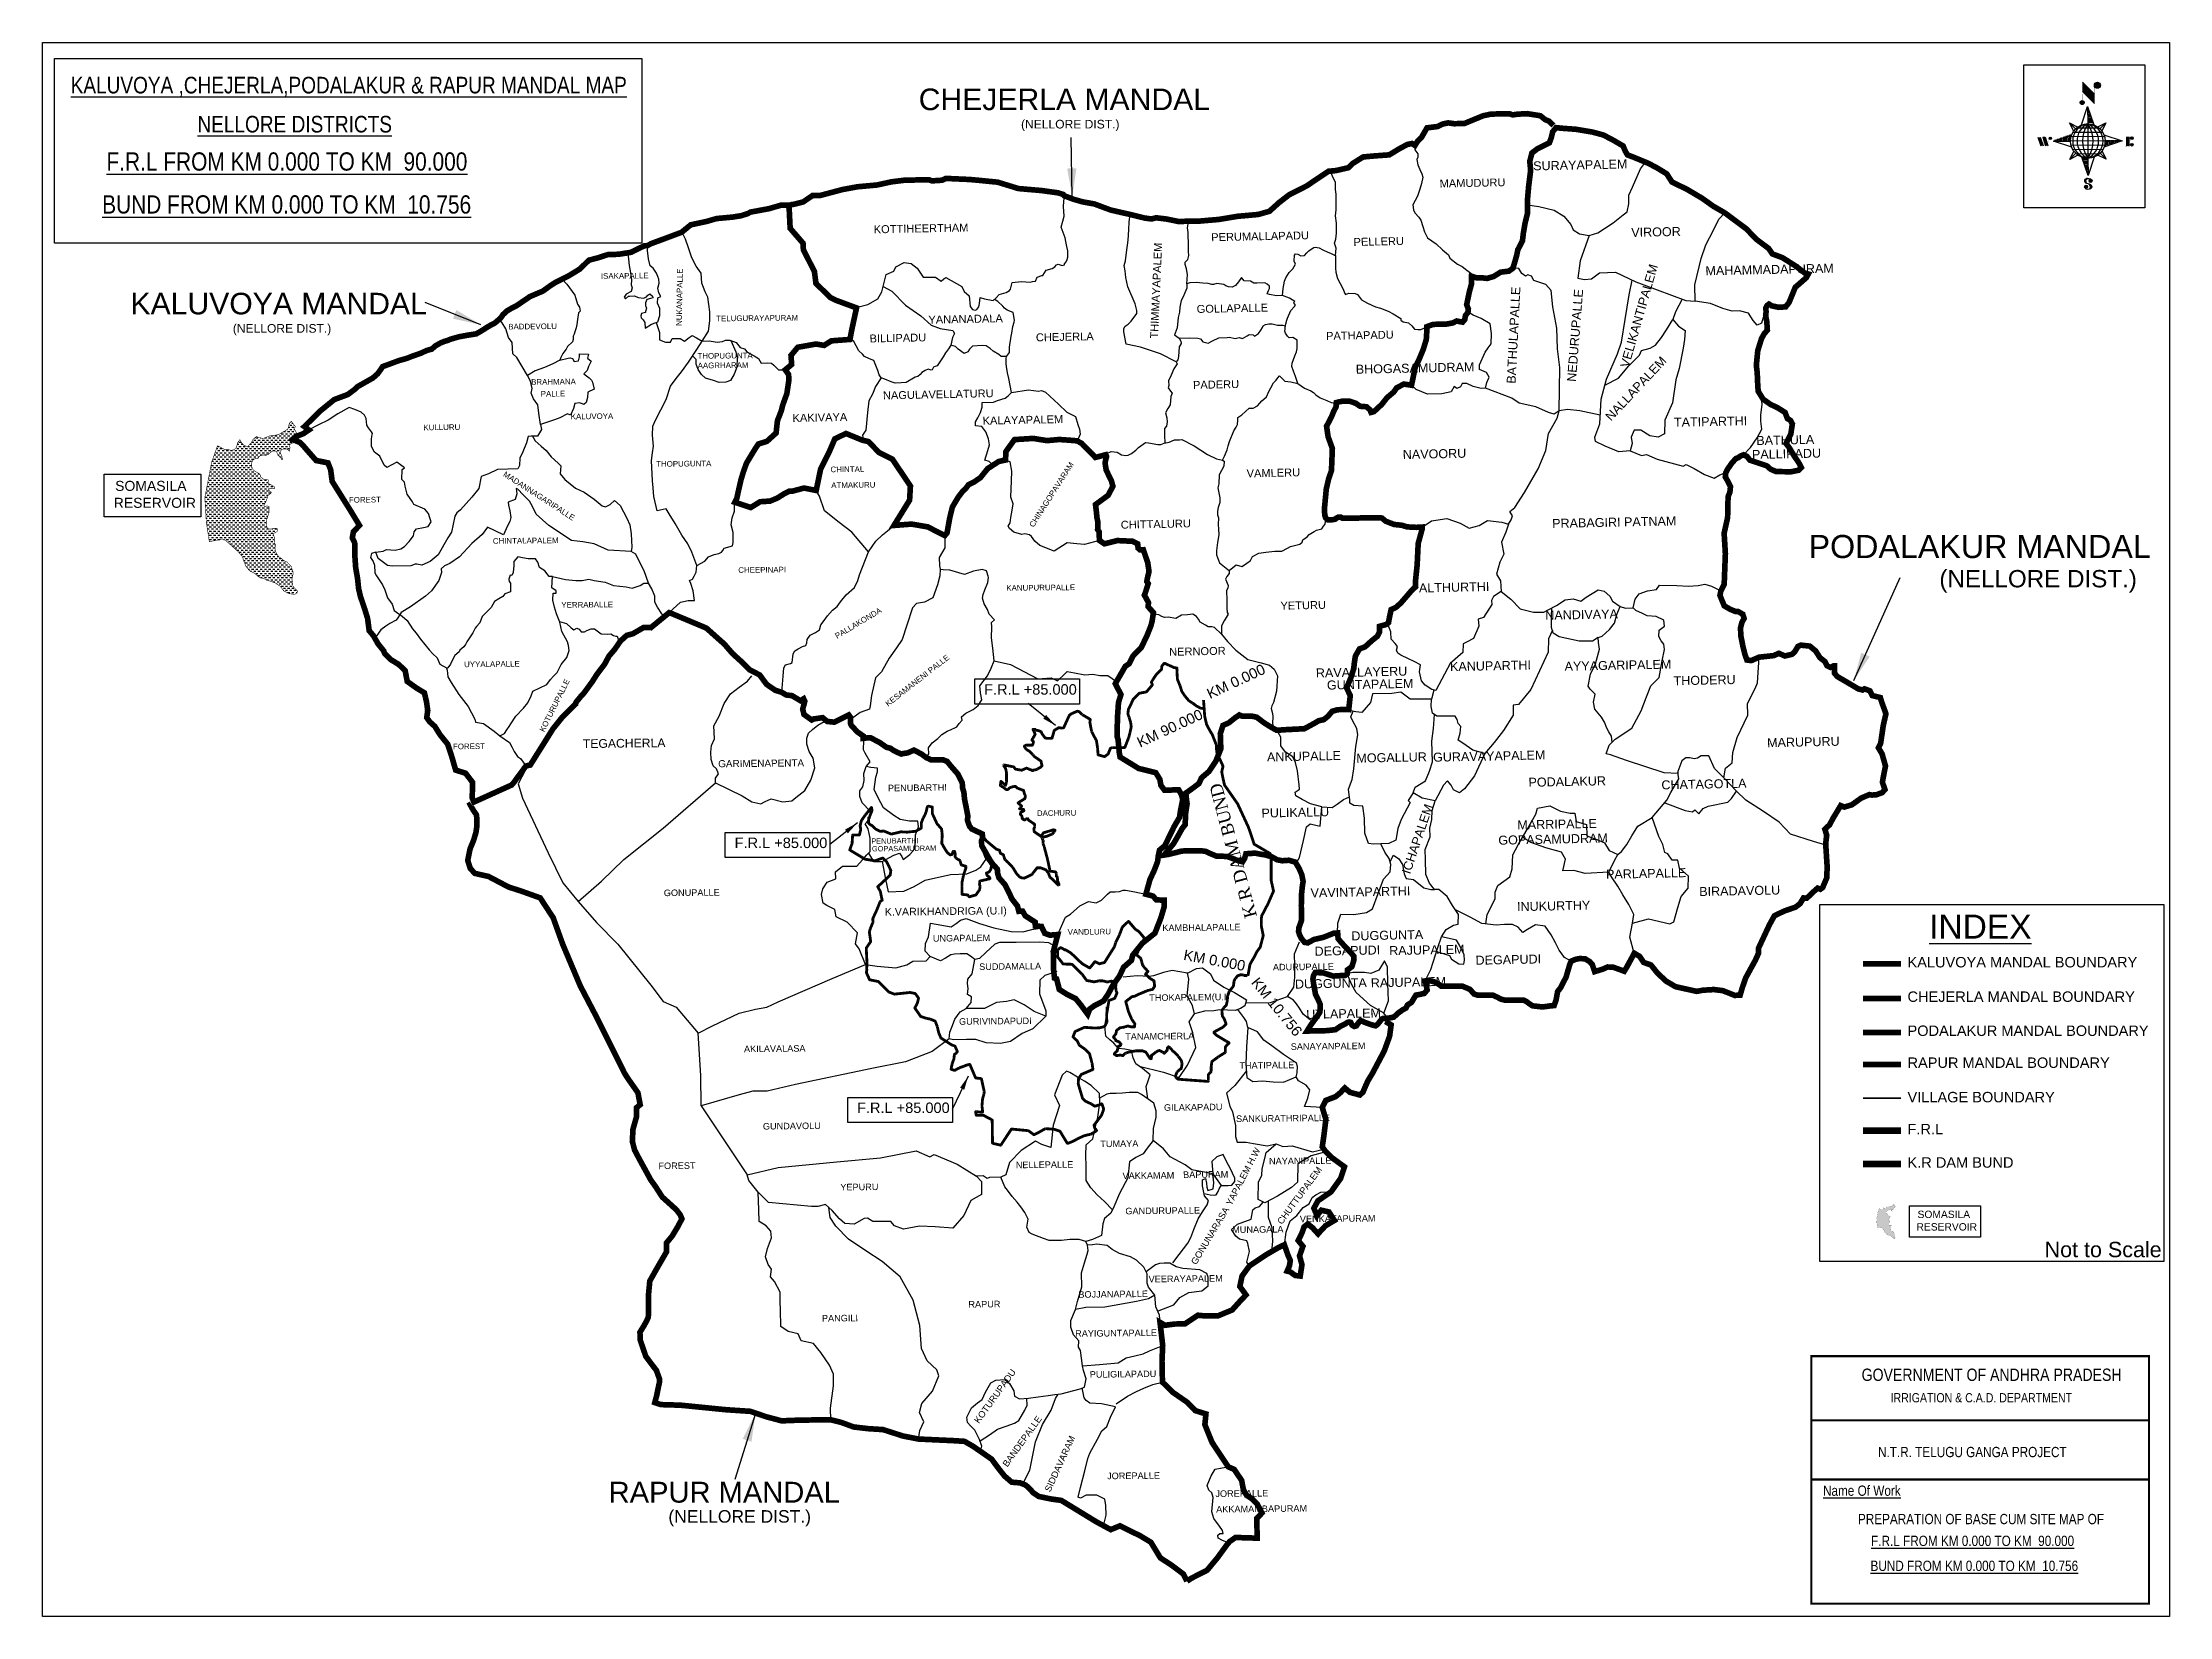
# Model space of a CAD drawing. Header units: inches. Extents: x 308339 to 383724, y 1560383 to 1616161.
import ezdxf

# ---------------------------------------------------------------- set-up
doc = ezdxf.new("R2010")
doc.units = ezdxf.units.IN
doc.header["$MEASUREMENT"] = 0
doc.linetypes.add('BORDER', pattern=[1.75, 0.5, -0.25, 0.5, -0.25, 0, -0.25])
for name, color, linetype in [('AQUADUCT', 1, 'Continuous'), ('BLOCK', 7, 'Continuous'), ('bord', 1, 'Continuous'), ('BOUNDARY', 5, 'Continuous'), ('FRAME 025', 7, 'Continuous'), ('K.R TEXT', 7, 'Continuous'), ('SUB', 2, 'Continuous'), ('TEXT', 7, 'Continuous'), ('TITLEBLOCK', 7, 'Continuous'), ('VILL_BND', 7, 'Continuous'), ('VILLAGE BOUNDARY', 6, 'Continuous'), ('ZSTU', 7, 'Continuous')]:
    doc.layers.add(name, color=color, linetype=linetype)
doc.layers.add('MANDAL_BND', color=6, linetype='BORDER', lineweight=30)
doc.layers.add('ReservorLine_UTM44', color=7, linetype='Continuous', lineweight=30, true_color=0x9700a8)
doc.styles.add('5mm', font='times.ttf', dxfattribs={"height": 3})
doc.styles.add('ARIALN', font='ARIALN.TTF')
doc.styles.get("Standard").update_dxf_attribs({"font": 'arial.ttf'})
doc.linetypes.add('ZIGZAG', pattern='A,0.0001,-0.2,[131,ltypeshp.shx,S=0.2,R=0,X=-0.2,Y=0],-0.4,[131,ltypeshp.shx,S=0.2,R=180,X=0.2,Y=0],-0.2', length=0.8001)
doc.dimstyles.get("Standard").update_dxf_attribs({"dimtxt": 0.18, "dimasz": 0.18, "dimexe": 0.18, "dimexo": 0.0625, "dimgap": 0.09, "dimtad": 0, "dimtih": 1, "dimtoh": 1, "dimdec": 4, "dimzin": 0, "dimdsep": 46, "dimtxsty": 'Standard', "dimcen": 0.09, "dimadec": 0, "dimazin": 0, "dimtfac": 1, "dimtdec": 4, "dimtofl": 0, "dimtmove": 0, "dimatfit": 3, "dimfxl": 0, "dimtolj": 1, "dimtzin": 0, "dimarcsym": 0})
pattern_1 = [(267.297113149, (-8720374.938, 50637915.138), (10.5367255337, -0.497431438), [])]
pattern_2 = [(357.297113149, (-8720374.938, 50637915.138), (0.497431438, 10.5367255337), [])]

msp = doc.modelspace()

# ---------------------------------------------------------------- texts
for s, p in [('SOMASILA', (310912, 1600273)), ('RESERVOIR', (310862, 1599672))]:
    msp.add_text(s, height=354.3).set_placement(p)
at = {"color": 0}
for s, p in [('RESERVOIR', (374758, 1574060)), ('SOMASILA', (374795, 1574503))]:
    msp.add_text(s, height=260.8, dxfattribs=at).set_placement(p)
at = {"layer": 'BLOCK', "color": 1}
msp.add_text('F.R.L +85.000', height=30, rotation=265.86245, dxfattribs=at).set_placement((337587, 1583469))
at = {"layer": 'K.R TEXT', "color": 5, "style": '5mm'}
msp.add_text('K.R DAM BUND', height=444.98, rotation=104.99094, dxfattribs=at).set_placement((351389, 1585207))
at = {"layer": 'TEXT'}
for s, height, p in [('CHEJERLA MANDAL', 764.51, (339393, 1613766)), ('(NELLORE DIST.)', 305.8, (343020, 1613116)), ('KALUVOYA MANDAL', 764.51, (311456, 1606528)), ('(NELLORE DIST.)', 305.8, (315083, 1605878)), ('PODALAKUR MANDAL', 818.3, (370932, 1597892)), ('(NELLORE DIST.)', 613.72, (375568, 1596854)), ('RAPUR MANDAL', 738.52, (328404, 1564417)), ('(NELLORE DIST.)', 443.11, (330520, 1563707))]:
    msp.add_text(s, height=height, dxfattribs=at).set_placement(p)
for s, height, rotation, p in [('SURAYAPALEM', 318.61, 1.21041, (361175, 1611630)), ('MAMUDURU', 280.8, 1.17595, (357859, 1611023)), ('KOTTIHEERTHAM', 280.78, 1.17595, (337801, 1609399)), ('VIROOR', 318.6, 1.21041, (364651, 1609272)), ('THIMMAYAPALEM', 280.78, 87.5191, (347874, 1605666)), ('PERUMALLAPADU', 280.78, 1.17595, (349763, 1609121)), ('PELLERU', 280.8, 1.17595, (354807, 1608953)), ('ISAKAPALLE', 200, 0.56873, (328131, 1607787)), ('NUKANAPALLE', 200, 89.05937, (330996, 1606119)), ('VELIKANTIPALEM', 318.61, 73.99125, (364553, 1604614)), ('MAHAMMADAPURAM', 318.61, 1.21041, (367281, 1607912)), ('BATHULAPALLE', 318.61, 87.11957, (360547, 1604066)), ('NEDURUPALLE', 318.61, 85.49258, (362686, 1604130)), ('TELUGURAYAPURAM', 200, 0.56873, (332217, 1606282)), ('YANANADALA', 280.8, 1.17595, (339740, 1606197)), ('GOLLAPALLE', 280.8, 1.17595, (349249, 1606578)), ('BADDEVOLU', 200, 0.56873, (324847, 1605992)), ('BILLIPADU', 280.8, 1.17595, (337655, 1605532)), ('CHEJERLA', 280.8, 1.17595, (343549, 1605571)), ('PATHAPADU', 280.8, 1.17595, (353835, 1605623)), ('THOPUGUNTA ', 200, 0.56873, (331553, 1604954)), ('NALLAPALEM', 318.6, 46.89909, (363931, 1602726)), ('BRAHMANA', 200, 0.56873, (325658, 1604032)), ('  AAGRHARAM', 200, 0.56873, (331404, 1604614)), ('BHOGASAMUDRAM', 318.61, 1.21041, (354887, 1604422)), ('PALLE', 200, 0.56873, (325998, 1603612)), ('NAGULAVELLATURU', 280.78, 1.17595, (338129, 1603514)), ('PADERU', 280.8, 1.17595, (349117, 1603886)), ('KALUVOYA', 200, 0.56873, (327061, 1602808)), ('KAKIVAYA', 280.8, 1.17595, (334923, 1602714)), ('KALAYAPALEM', 280.78, 1.17595, (341661, 1602618)), ('TATIPARTHI', 318.6, 1.21041, (366165, 1602544)), ('KULLURU', 200, 0.56873, (321840, 1602421)), ('BATHULA', 318.6, 1.21041, (369083, 1601896)), ('THOPUGUNTA', 200, 0.56873, (330089, 1601127)), ('CHINAGOPAVARAM', 200, 57.42394, (343464, 1598962)), ('NAVOORU', 318.6, 1.21041, (356553, 1601402)), ('PALLIPADU', 318.6, 1.21041, (368930, 1601403)), ('MADANNAGARIPALLE', 200, 327.13697, (324645, 1600810)), ('CHINTAL', 200, 0.56873, (336268, 1600933)), ('ATMAKURU', 200, 0.56873, (336294, 1600374)), ('VAMLERU', 280.8, 1.17595, (351018, 1600752)), ('FOREST', 200, 0.56873, (319200, 1599854)), ('CHITTALURU', 280.8, 1.17595, (346558, 1598931)), ('PRABAGIRI PATNAM', 318.61, 1.21041, (361848, 1598958)), ('CHINTALAPALEM', 200, 0.56873, (324300, 1598398)), ('CHEEPINAPI', 200, 0.56873, (332999, 1597367)), ('KANUPURUPALLE', 200, 0.56873, (342500, 1596732)), ('ALTHURTHI', 318.6, 1.21041, (357125, 1596672)), ('YERRABALLE', 200, 0.56873, (326728, 1596130)), ('PALLAKONDA', 200, 30.88012, (336500, 1595025)), ('YETURU', 280.8, 1.17595, (352218, 1596062)), ('NANDIVAYA', 318.6, 1.21041, (361605, 1595702)), ('KESAMANENI PALLE', 200, 37.93881, (338309, 1592620)), ('NERNOOR', 280.8, 1.17595, (348271, 1594427)), ('UYYALAPALLE', 200, 0.56873, (323282, 1594025)), ('RAVALLAYERU', 318.61, 1.21041, (353473, 1593659)), ('KANUPARTHI', 318.6, 1.21041, (358228, 1593885)), ('AYYAGARIPALEM', 318.61, 1.21041, (362287, 1593896)), ('THODERU', 318.6, 1.21041, (366151, 1593382)), ('KOTURUPALLE', 200, 63.54116, (326122, 1591710)), ('GUNTAPALEM', 318.6, 1.21041, (353865, 1593229)), ('TEGACHERLA', 309.3, 0.61945, (327489, 1591159)), ('MARUPURU', 318.6, 1.21041, (369466, 1591188)), ('FOREST', 200, 0.56873, (322888, 1591114)), ('GARIMENAPENTA', 251.32, 0.61945, (332288, 1590477)), ('ANKUPALLE', 318.6, 1.21041, (351740, 1590682)), ('MOGALLUR', 318.6, 1.21041, (354908, 1590640)), ('GURAVAYAPALEM', 318.61, 1.21041, (357626, 1590674)), ('PODALAKUR', 318.6, 1.21041, (361009, 1589784)), ('CHATAGOTLA', 318.6, 1.21041, (365720, 1589691)), ('PENUBARTHI', 232, 0.61945, (338304, 1589625)), ('ICHAPALEM', 318.6, 71.30186, (356805, 1586668)), ('DACHURU', 200, 0.56873, (343583, 1588750)), ('PULIKALLU', 318.6, 1.21041, (351545, 1588694)), ('MARRIPALLE', 318.6, 1.21041, (360613, 1588272)), ('PENUBARTHI', 186.8, 0.61945, (337713, 1587769)), ('GOPASAMUDRAM', 186.76, 0.61945, (337737, 1587496)), ('GOPASAMUDRAM', 318.61, 1.21041, (359940, 1587732)), ('PARLAPALLE', 318.6, 1.21041, (363757, 1586525)), ('GONUPALLE', 232, 0.61945, (330360, 1585910)), ('VAVINTAPARTHI', 318.61, 1.21041, (353285, 1585865)), ('BIRADAVOLU', 318.6, 1.21041, (367061, 1585912)), ('K.VARIKHANDRIGA (U.I)', 270.65, 0.61945, (338190, 1585218)), ('INUKURTHY', 318.6, 1.21041, (360604, 1585378)), ('VANDLURU', 200, 0.56873, (344673, 1584540)), ('KAMBHALAPALLE', 231.99, 0.61945, (348030, 1584670)), ('DUGGUNTA', 318.6, 1.21041, (354730, 1584340)), ('UNGAPALEM', 232, 0.61945, (339895, 1584297)), ('DEGAPUDI', 318.6, 1.21041, (353428, 1583797)), ('RAJUPALEM', 318.6, 1.21041, (356072, 1583818)), ('SUDDAMALLA', 232, 0.61945, (341537, 1583293)), ('ADURUPALLE', 232, 0.61945, (351948, 1583277)), ('DEGAPUDI', 318.6, 1.21041, (359132, 1583478)), ('THOKAPALEM(U.I)', 231.99, 0.61945, (347565, 1582194)), ('DUGGUNTA', 318.6, 1.21041, (352732, 1582632)), ('RAJUPALEM', 318.6, 1.21041, (355420, 1582675)), ('GURIVINDAPUDI', 231.99, 0.61945, (340824, 1581351)), ('UTLAPALEM', 318.6, 1.21041, (353132, 1581560)), ('TANAMCHERLA', 231.99, 0.61945, (346712, 1580816)), ('AKILAVALASA', 231.99, 0.61945, (333202, 1580379)), ('SANAYANPALEM', 231.99, 0.61945, (352580, 1580462)), ('THATIPALLE', 232, 0.61945, (350759, 1579793)), ('GUNDAVOLU', 232, 0.61945, (333872, 1577638)), ('GILAKAPADU', 232, 0.61945, (348088, 1578303)), ('SANKURATHRIPALLE', 231.99, 0.61945, (350642, 1577904)), ('TUMAYA', 232, 0.61945, (345830, 1577014)), ('FOREST', 232, 0.61945, (330170, 1576234)), ('NELLEPALLE', 232, 0.61945, (342835, 1576266)), ('YAPALEM H.W', 231.99, 62.52014, (350474, 1574920)), ('NAYANIPALLE', 231.99, 0.61945, (351810, 1576403)), ('CHUTTUPALEM', 231.99, 53.71845, (352264, 1574254)), ('YEPURU', 232, 0.61945, (336616, 1575480)), ('VAKKAMAM', 232, 0.61945, (346617, 1575883)), ('BAPURAM', 232, 0.61945, (348765, 1575922)), ('GANDURUPALLE', 231.99, 0.61945, (346719, 1574634)), ('GONUNARASA', 232, 59.05587, (349225, 1572826)), ('MUNAGALA', 232, 0.61945, (350504, 1573972)), ('VENKATAPURAM', 231.99, 0.61945, (352903, 1574352)), ('BOJJANAPALLE', 231.99, 0.61945, (345052, 1571677)), ('VEERAYAPALEM', 231.99, 0.61945, (347542, 1572223)), ('PANGILI', 232, 0.61945, (335964, 1570833)), ('RAPUR', 232, 0.61945, (341156, 1571328)), ('RAYIGUNTAPALLE', 231.99, 0.61945, (344939, 1570293)), ('KOTURUPADU', 232, 54.2841, (341528, 1567202)), ('PULIGILAPADU', 231.99, 0.61945, (345457, 1568843)), ('BANDEPALLE', 232, 54.33072, (342534, 1565660)), ('SIDDAVARAM', 232, 65.35071, (344055, 1564773)), ('JOREPALLE', 232, 0.61945, (346071, 1565245)), ('JOREPALLE', 232, 0.61945, (349910, 1564616)), ('AKKAMAMBAPURAM', 231.99, 0.61945, (349937, 1564065))]:
    msp.add_text(s, height=height, rotation=rotation, dxfattribs=at).set_placement(p)
at = {"layer": 'TEXT', "color": 0, "char_height": 369.41, "width": 10099.11, "attachment_point": 1}
for s, insert, rotation in [('{\\C5;KM 0.000}', (349560, 1593225), 24.91998), ('{\\C1;KM 90.000}', (347084, 1591503), 24.91998), ('{\\C1;KM 0.000}', (348824, 1584019), 349.57544), ('{\\C5;KM 10.756}', (351442, 1583072), 309.15571)]:
    msp.add_mtext(s, dxfattribs=dict(at, insert=insert, rotation=rotation))
at = {"layer": 'TEXT', "color": 0, "attachment_point": 1}
for s, insert, char_height, width in [('{\\C1;F.R.L +85.000}', (341711, 1593421), 369.41, 10099.11), ('{\\C1;F.R.L +85.000}', (332869, 1587984), 369.41, 10099.11), ('{\\LINDEX}', (375204, 1585256), 851.3, 23271.87), ('KALUVOYA MANDAL BOUNDARY', (374440, 1583754), 369.41, 10099.11), ('CHEJERLA MANDAL BOUNDARY', (374440, 1582533), 369.41, 10099.11), ('PODALAKUR MANDAL BOUNDARY', (374440, 1581326), 369.41, 10099.11), ('RAPUR MANDAL BOUNDARY', (374440, 1580193), 369.41, 10099.11), ('{\\C1;F.R.L +85.000}', (337207, 1578595), 369.41, 10099.11), ('VILLAGE BOUNDARY', (374440, 1578973), 369.41, 10099.11), ('F.R.L', (374440, 1577839), 369.4, 10099.11), ('K.R DAM BUND', (374440, 1576656), 369.41, 10099.11), ('Not to Scale', (379299, 1573660), 545.11, 14902.35)]:
    msp.add_mtext(s, dxfattribs=dict(at, insert=insert, char_height=char_height, width=width))
at = {"layer": 'TITLEBLOCK', "color": 0, "extrusion": (0.000201441, 0.004807, 0.999988), "style": 'ARIALN'}
msp.add_text('%%UKALUVOYA ,CHEJERLA,PODALAKUR & RAPUR MANDAL MAP', height=588.81, rotation=359.99994, dxfattribs=at).set_placement((309336, 1614339, 7822))
at = {"layer": 'TITLEBLOCK', "color": 1, "extrusion": (0.000201441, 0.004807, 0.999988), "style": 'ARIALN'}
msp.add_text('%%UF.R.L FROM KM 0.000 TO KM  90.000', height=646.07, rotation=359.99994, dxfattribs=at).set_placement((310604, 1611604, 7809))
at = {"layer": 'TITLEBLOCK', "color": 5, "extrusion": (0.000201441, 0.004807, 0.999988), "style": 'ARIALN'}
msp.add_text('%%UBUND FROM KM 0.000 TO KM  10.756', height=646.07, rotation=359.99994, dxfattribs=at).set_placement((310452, 1610082, 7802))
at = {"layer": 'TITLEBLOCK', "extrusion": (0.000201441, 0.004807, 0.999988), "style": 'ARIALN'}
for s, height, p in [('GOVERNMENT OF ANDHRA PRADESH ', 436.13, (372813, 1568712, 7559)), ('IRRIGATION & C.A.D. DEPARTMENT', 327.1, (373840, 1567952, 7558)), ('N.T.R. TELUGU GANGA PROJECT', 363.44, (373395, 1566010, 7561)), ('%%UName Of Work', 363.44, (371445, 1564641, 7554)), ('PREPARATION OF BASE CUM SITE MAP OF ', 363.44, (372683, 1563635, 7549)), ('%%UF.R.L FROM KM 0.000 TO KM  90.000', 363.44, (373149, 1562862, 7588)), ('%%UBUND FROM KM 0.000 TO KM  10.756', 363.44, (373129, 1561977, 7583))]:
    msp.add_text(s, height=height, rotation=359.99994, dxfattribs=at).set_placement(p)
at = {"layer": 'TITLEBLOCK', "color": 0, "insert": (313642, 1613563), "char_height": 588.81, "width": 20658.05, "attachment_point": 1, "rotation": 359.99994, "style": 'ARIALN'}
msp.add_mtext('{\\L NELLORE DISTRICTS}', dxfattribs=at)

# ---------------------------------------------------------------- blocks, each defined once
blk = doc.blocks.new('*X3')
at = {"color": 0, "linetype": 'Continuous'}
for p, q in [((6321.6, 240.5), (6322.3, 241.2)), ((6321.6, 240.3), (6322.3, 241)), ((6321.6, 240.1), (6322.3, 240.8)), ((6321.6, 239.9), (6322.4, 240.7)), ((6321.6, 239.8), (6322.4, 240.6)), ((6321.6, 239.6), (6322.5, 240.5)), ((6321.6, 239.4), (6322.5, 240.3)), ((6321.6, 239.2), (6322.6, 240.2)), ((6321.7, 239.1), (6322.6, 240.1)), ((6321.8, 240.8), (6322.4, 241.4)), ((6321.8, 239), (6322.7, 240)), ((6321.8, 239), (6322.8, 239.9)), ((6321.9, 238.9), (6322.9, 239.8)), ((6322, 238.8), (6323, 239.7)), ((6322.1, 241.3), (6322.4, 241.6)), ((6322.1, 238.7), (6323.1, 239.6)), ((6322.2, 238.6), (6323.1, 239.6)), ((6322.3, 238.5), (6323.2, 239.5)), ((6322.4, 238.5), (6323.3, 239.4)), ((6322.5, 238.4), (6323.4, 239.3)), ((6322.7, 238.4), (6323.6, 239.3)), ((6322.8, 238.3), (6323.7, 239.2)), ((6322.9, 238.3), (6323.8, 239.1)), ((6323.1, 238.2), (6323.9, 239.1)), ((6323.2, 238.2), (6324, 239)), ((6323.3, 238.2), (6324.2, 239)), ((6323.5, 238.1), (6324.3, 238.9)), ((6323.7, 238.1), (6324.4, 238.9)), ((6323.8, 238.1), (6324.6, 238.8)), ((6324.1, 238.2), (6324.7, 238.8)), ((6324.3, 238.3), (6324.9, 238.8)), ((6324.6, 238.3), (6325.1, 238.8)), ((6324.8, 238.4), (6325.2, 238.8)), ((6325.1, 238.5), (6325.4, 238.8)), ((6325.4, 238.6), (6325.6, 238.8))]:
    blk.add_line(p, q, dxfattribs=at)
blk = doc.blocks.new('*X2')
at = {"color": 0, "linetype": 'Continuous'}
for p, q in [((6324.4, 240.3), (6324.5, 240.4)), ((6324.6, 240.3), (6324.8, 240.5)), ((6324.7, 240.2), (6325, 240.5)), ((6324.8, 240.2), (6325.2, 240.6)), ((6325, 240.1), (6325.5, 240.6)), ((6325.1, 240.1), (6325.6, 240.6)), ((6325.2, 240), (6325.8, 240.6)), ((6325.3, 240), (6326, 240.6)), ((6325.4, 239.9), (6326.1, 240.6)), ((6325.5, 239.8), (6326.2, 240.5)), ((6325.6, 239.8), (6326.3, 240.5)), ((6325.7, 239.7), (6326.5, 240.4)), ((6325.9, 239.6), (6326.6, 240.3)), ((6326, 239.5), (6326.7, 240.3)), ((6326, 239.4), (6326.8, 240.2)), ((6326.1, 239.3), (6327, 240.2)), ((6326.2, 239.3), (6327.1, 240.1)), ((6326.3, 239.2), (6327.1, 240)), ((6326.4, 239.1), (6327.2, 239.9)), ((6326.5, 239), (6327.3, 239.8)), ((6326.5, 238.9), (6327.4, 239.7)), ((6326.6, 238.8), (6327.5, 239.6)), ((6326.7, 238.7), (6327.5, 239.5)), ((6326.8, 238.6), (6327.6, 239.4)), ((6326.8, 238.5), (6327.7, 239.3)), ((6326.8, 236.5), (6327.4, 237)), ((6326.9, 238.3), (6327.8, 239.2)), ((6326.9, 238.2), (6327.9, 239.1)), ((6326.9, 236.8), (6327.6, 237.4)), ((6327, 238.1), (6327.8, 239)), ((6327, 237.9), (6327.8, 238.8)), ((6327, 237.8), (6327.8, 238.6)), ((6327, 237.6), (6327.8, 238.4)), ((6327, 237.4), (6327.8, 238.2)), ((6327, 237.3), (6327.8, 238)), ((6327, 237.1), (6327.8, 237.9))]:
    blk.add_line(p, q, dxfattribs=at)
blk = doc.blocks.new('H')
at = {"layer": 'bord', "extrusion": (0.000427885, 0.004792, 0.999988)}
h = blk.add_hatch(dxfattribs=at)
h.set_pattern_fill('LINE', color=8, scale=84.387686, angle=-2.7029, style=0)
h.set_pattern_definition(pattern_2)
h.paths.add_polyline_path([(-492, 786, -0.090992), (-448, 775), (-486, 912)])
h = blk.add_hatch(dxfattribs=at)
h.set_pattern_fill('LINE', color=8, scale=84.387686, angle=-92.7029, style=0)
h.set_pattern_definition(pattern_1)
h.paths.add_polyline_path([(-625, 665, -0.090992), (-615, 710), (-751, 671)])
h = blk.add_hatch(dxfattribs=at)
h.set_pattern_fill('LINE', color=8, scale=84.387686, angle=-92.7029, style=0)
h.set_pattern_definition(pattern_1)
h.paths.add_polyline_path([(-246, 647), (-372, 653, -0.090992), (-382, 609)])
h = blk.add_hatch(dxfattribs=at)
h.set_pattern_fill('LINE', color=8, scale=84.387686, angle=-2.7029, style=0)
h.set_pattern_definition(pattern_2)
h.paths.add_polyline_path([(-504, 533, -0.090992), (-549, 543), (-510, 406)])
for p, q in [((-519, 1020, -1217), (-435, 927, -1216)), ((-516, 1087, -1217), (-432, 994, -1217)), ((-627, 794, -1216), (-567, 760, -1216)), ((-627, 794, -1216), (-584, 747, -1215)), ((-599, 731, -1215), (-627, 794, -1216)), ((-538, 774, -1216), (-487, 906, -1216)), ((-487, 906, -1216), (-493, 780, -1216)), ((-487, 906, -1216), (-448, 769, -1216)), ((-865, 701, -1215), (-847, 638, -1215)), ((-847, 700, -1215), (-829, 637, -1215)), ((-829, 699, -1215), (-811, 636, -1215)), ((-829, 699, -1215), (-811, 698, -1215)), ((-811, 698, -1215), (-794, 635, -1215)), ((-752, 665, -1215), (-615, 704, -1215)), ((-752, 665, -1215), (-625, 659, -1215)), ((-619, 614, -1215), (-752, 665, -1215)), ((-421, 753, -1216), (-359, 781, -1216)), ((-359, 781, -1216), (-405, 739, -1216)), ((-359, 781, -1216), (-392, 721, -1215)), ((-246, 641, -1215), (-383, 603, -1215)), ((-379, 693, -1215), (-246, 641, -1215)), ((-373, 647, -1215), (-246, 641, -1215)), ((-213, 669, -1215), (-217, 601, -1215)), ((-197, 600, -1215), (-194, 668, -1215)), ((-639, 526, -1214), (-606, 585, -1215)), ((-639, 526, -1214), (-593, 568, -1215)), ((-577, 553, -1215), (-639, 526, -1214)), ((-511, 400, -1214), (-549, 537, -1214)), ((-460, 533, -1215), (-511, 400, -1214)), ((-505, 527, -1214), (-511, 400, -1214)), ((-371, 513, -1214), (-431, 546, -1215)), ((-371, 513, -1214), (-414, 560, -1215)), ((-399, 576, -1215), (-371, 513, -1214))]:
    blk.add_line(p, q, dxfattribs=at)
at = {"layer": 'bord', "color": 8, "linetype": 'ByBlock', "extrusion": (0.000427885, 0.004792, 0.999988)}
for p, q in [((-373, 647, -1215), (-625, 659, -1215)), ((-378, 616, -1215), (-623, 628, -1215)), ((-375, 679, -1215), (-620, 691, -1215)), ((-386, 711, -1215), (-605, 722, -1215)), ((-411, 744, -1216), (-578, 752, -1216)), ((-493, 780, -1216), (-505, 527, -1214)), ((-392, 585, -1215), (-611, 595, -1215)), ((-420, 555, -1215), (-587, 562, -1215))]:
    blk.add_line(p, q, dxfattribs=at)
at = {"layer": 'bord', "extrusion": (0.000427885, 0.004792, 0.999988), "elevation": -1212}
for points, const_width in [([(-530, 950, 1), (-520, 939, 1)], 14.8), ([(-414, 1073, 1), (-398, 1058, 1)], 22.3), ([(-776, 697, 1), (-769, 690, 1)], 8.9), ([(-178, 667, 1), (-171, 660, 1)], 9.79), ([(-180, 618, 1), (-173, 611, 1)], 9.79), ([(-525, 322, 1), (-533, 329, 1)], 11.1), ([(-490, 362, 1), (-498, 369, 1)], 11.1)]:
    blk.add_lwpolyline(points, format="xyb", close=True, dxfattribs=dict(at, const_width=const_width))
for points, const_width in [([(-522, 960), (-516, 1093)], 1.61), ([(-434, 933), (-428, 1066)], 1.61), ([(-870, 707), (-846, 706)], 0.642), ([(-829, 643), (-855, 644)], 0.642), ([(-829, 643), (-821, 678)], 0.642), ([(-811, 642), (-784, 641)], 0.642), ([(-793, 641), (-782, 694)], 0.642), ([(-223, 676), (-174, 673)], 0.706), ([(-195, 645), (-185, 644)], 0.706), ([(-177, 605), (-226, 607)], 0.706)]:
    blk.add_lwpolyline(points, dxfattribs=dict(at, const_width=const_width))
for points in [[(-537, 317), (-531, 310), (-520, 307), (-505, 307), (-494, 310), (-486, 318), (-487, 326), (-491, 333), (-494, 336), (-503, 341), (-522, 347), (-530, 352), (-534, 355), (-537, 363), (-537, 373), (-530, 381), (-520, 384), (-504, 384), (-493, 380), (-487, 373)], [(-522, 348), (-526, 354), (-528, 361), (-528, 371), (-526, 375), (-521, 381), (-515, 384)], [(-505, 307), (-499, 312), (-497, 319), (-497, 327), (-501, 335), (-509, 343)]]:
    blk.add_lwpolyline(points, dxfattribs=at)
at = {"layer": 'bord', "extrusion": (0.000427885, 0.004792, 0.999988)}
for centre, radius in [((-525, 944, -1212), 14.8), ((-406, 1065, -1212), 22.3), ((-773, 694, -1212), 8.9), ((-498, 659, -1212), 127), ((-174, 663, -1212), 9.79), ((-177, 615, -1212), 9.79), ((-529, 325, -1212), 11.1), ((-494, 365, -1212), 11.1)]:
    blk.add_circle(centre, radius, dxfattribs=at)
at = {"layer": 'bord', "color": 8, "linetype": 'ByBlock', "extrusion": (0.000427885, 0.004792, 0.999988)}
for centre, radius, start, end in [((-482, 658, -1212), 128, 94.9254, 259.6691), ((-437, 656, -1212), 141, 113.2864, 241.308), ((-316, 651, -1212), 222, 142.5892, 212.0053), ((-560, 662, -1212), 141, 293.2864, 61.308), ((-681, 668, -1212), 222, 322.5892, 32.0053), ((-515, 660, -1212), 128, 274.9254, 79.6691)]:
    blk.add_arc(centre, radius, start, end, dxfattribs=at)
at = {"layer": 'bord', "extrusion": (0.000427885, 0.004792, 0.999988)}
for points in [[(-516, 1093, -1212), (-431, 1000, -1212), (-519, 1026, -1212), (-434, 933, -1212)], [(-864, 707, -1212), (-846, 706, -1212), (-846, 644, -1212), (-829, 643, -1212)], [(-829, 705, -1212), (-811, 704, -1212), (-811, 642, -1212), (-793, 641, -1212)], [(-193, 674, -1212), (-197, 606, -1212), (-213, 675, -1212), (-216, 607, -1212)]]:
    blk.add_solid(points, dxfattribs=at)
at = {"layer": 'bord', "extrusion": (0.000427885, 0.004792, 0.999988), "xscale": 7.977342409717546, "yscale": 7.977342408231451, "zscale": 7.977342408476333, "rotation": 138.0840426661453}
for name, p in [('*X2', (38301, -31929, -1212)), ('*X3', (38314, -31951, -1212))]:
    blk.add_blockref(name, p, dxfattribs=at)

# ---------------------------------------------------------------- hatches: boundary and pattern name
at = {"layer": 'VILLAGE BOUNDARY'}
h = msp.add_hatch(dxfattribs=at)
h.set_pattern_fill('DASH', color=4, scale=600, style=0)
h.paths.add_polyline_path([(314250, 1598470), (314142, 1599183), (314091, 1600036), (314334, 1601295), (314541, 1601874), (314581, 1601853), (314601, 1601841), (314777, 1601749), (314802, 1601743), (314821, 1601737), (314929, 1601737), (314944, 1601731), (314963, 1601725), (314982, 1601719), (315011, 1601713), (315035, 1601713), (315105, 1601724), (315126, 1601736), (315146, 1601748), (315201, 1601803), (315215, 1601839), (315229, 1601882), (315239, 1601926), (315242, 1601958), (315242, 1601965), (315332, 1602084), (315380, 1602001), (315397, 1601971), (315415, 1601952), (315428, 1601939), (315472, 1601891), (315495, 1601874), (315519, 1601867), (315524, 1601867), (315581, 1601846), (315606, 1601848), (315611, 1601848), (315744, 1601978), (315763, 1602025), (315775, 1602065), (315776, 1602071), (315921, 1602206), (315981, 1602169), (315999, 1602155), (316041, 1602154), (316172, 1602126), (316177, 1602126), (316213, 1602146), (316259, 1602165), (316376, 1602217), (316399, 1602223), (316484, 1602232), (316510, 1602231), (316520, 1602231), (316570, 1602238), (316594, 1602245), (316711, 1602279), (316741, 1602288), (316754, 1602295), (316814, 1602335), (316908, 1602382), (316966, 1602420), (316974, 1602424), (317017, 1602457), (317041, 1602485), (317045, 1602494), (317056, 1602545), (317058, 1602556), (317065, 1602596), (317068, 1602603), (317086, 1602649), (317089, 1602662), (317095, 1602674), (317156, 1602736), (317304, 1602542), (317248, 1602496), (317416, 1602190), (317359, 1602166), (317301, 1602099), (317261, 1602039), (317247, 1601984), (317213, 1601969), (317211, 1601970), (317168, 1601958), (317128, 1601936), (317106, 1601902), (317096, 1601865), (317097, 1601838), (317110, 1601813), (317111, 1601811), (317113, 1601797), (317110, 1601788), (317099, 1601789), (317094, 1601783), (317091, 1601768), (317090, 1601765), (317090, 1601763), (317089, 1601751), (317088, 1601745), (317089, 1601730), (317091, 1601721), (317093, 1601717), (317094, 1601714), (317095, 1601710), (317096, 1601685), (317088, 1601685), (317086, 1601685), (317083, 1601686), (317070, 1601697), (317068, 1601699), (317066, 1601702), (317056, 1601717), (317054, 1601718), (317045, 1601725), (317042, 1601727), (317040, 1601729), (317030, 1601735), (317027, 1601736), (317014, 1601747), (317012, 1601748), (317008, 1601749), (317006, 1601751), (316984, 1601756), (316980, 1601757), (316975, 1601758), (316972, 1601758), (316941, 1601760), (316938, 1601760), (316933, 1601760), (316929, 1601759), (316924, 1601758), (316894, 1601752), (316889, 1601751), (316886, 1601750), (316882, 1601749), (316848, 1601751), (316844, 1601751), (316838, 1601750), (316835, 1601749), (316817, 1601738), (316815, 1601736), (316801, 1601720), (316801, 1601719), (316798, 1601715), (316794, 1601713), (316793, 1601712), (316783, 1601690), (316782, 1601689), (316772, 1601653), (316775, 1601605), (316784, 1601575), (316785, 1601571), (316804, 1601538), (316804, 1601536), (316817, 1601511), (316817, 1601509), (316827, 1601475), (316827, 1601469), (316828, 1601465), (316832, 1601445), (316834, 1601440), (316834, 1601440), (316837, 1601427), (316837, 1601426), (316839, 1601412), (316840, 1601407), (316841, 1601405), (316842, 1601391), (316842, 1601388), (316838, 1601378), (316827, 1601379), (316824, 1601378), (316820, 1601380), (316812, 1601396), (316811, 1601400), (316811, 1601402), (316803, 1601425), (316801, 1601426), (316798, 1601429), (316786, 1601447), (316784, 1601451), (316770, 1601461), (316766, 1601462), (316763, 1601465), (316762, 1601464), (316747, 1601482), (316744, 1601484), (316743, 1601487), (316739, 1601492), (316730, 1601500), (316727, 1601503), (316723, 1601505), (316711, 1601516), (316708, 1601519), (316705, 1601522), (316704, 1601523), (316691, 1601536), (316690, 1601537), (316682, 1601549), (316679, 1601553), (316678, 1601558), (316667, 1601587), (316666, 1601592), (316663, 1601598), (316660, 1601604), (316650, 1601626), (316648, 1601633), (316645, 1601637), (316632, 1601658), (316627, 1601662), (316622, 1601668), (316604, 1601677), (316599, 1601681), (316594, 1601687), (316589, 1601686), (316557, 1601695), (316554, 1601695), (316529, 1601699), (316455, 1601667), (316410, 1601625), (316369, 1601595), (316342, 1601570), (316301, 1601557), (316260, 1601544), (316204, 1601549), (316139, 1601546), (316063, 1601526), (316014, 1601489), (316013, 1601486), (315989, 1601457), (315980, 1601428), (315978, 1601426), (315971, 1601414), (315968, 1601412), (315964, 1601411), (315939, 1601419), (315935, 1601420), (315917, 1601425), (315912, 1601426), (315912, 1601426), (315892, 1601428), (315889, 1601425), (315884, 1601423), (315872, 1601415), (315848, 1601400), (315805, 1601375), (315771, 1601316), (315750, 1601260), (315748, 1601191), (315755, 1601127), (315771, 1601064), (315807, 1601017), (315812, 1601012), (315855, 1600979), (315858, 1600976), (315899, 1600954), (315904, 1600950), (315956, 1600923), (315959, 1600920), (315965, 1600914), (315996, 1600898), (315999, 1600897), (316002, 1600896), (316030, 1600873), (316033, 1600870), (316048, 1600850), (316050, 1600843), (316053, 1600837), (316066, 1600792), (316068, 1600783), (316071, 1600776), (316071, 1600775), (316082, 1600756), (316084, 1600753), (316087, 1600751), (316090, 1600747), (316093, 1600746), (316097, 1600743), (316133, 1600716), (316134, 1600715), (316139, 1600712), (316142, 1600708), (316143, 1600706), (316157, 1600697), (316161, 1600694), (316163, 1600694), (316201, 1600678), (316237, 1600673), (316270, 1600667), (316304, 1600667), (316308, 1600666), (316327, 1600662), (316330, 1600661), (316340, 1600654), (316347, 1600633), (316347, 1600627), (316346, 1600613), (316343, 1600610), (316335, 1600597), (316333, 1600594), (316333, 1600575), (316333, 1600572), (316350, 1600529), (316355, 1600525), (316364, 1600522), (316396, 1600507), (316399, 1600507), (316402, 1600502), (316406, 1600502), (316411, 1600499), (316415, 1600496), (316453, 1600479), (316455, 1600476), (316460, 1600475), (316465, 1600471), (316470, 1600471), (316474, 1600470), (316498, 1600450), (316501, 1600448), (316507, 1600445), (316512, 1600442), (316516, 1600439), (316556, 1600411), (316558, 1600406), (316560, 1600401), (316561, 1600397), (316563, 1600392), (316563, 1600388), (316564, 1600384), (316567, 1600380), (316573, 1600366), (316574, 1600364), (316568, 1600357), (316564, 1600355), (316561, 1600354), (316554, 1600351), (316553, 1600351), (316522, 1600353), (316517, 1600351), (316513, 1600351), (316507, 1600352), (316499, 1600352), (316491, 1600353), (316472, 1600357), (316469, 1600357), (316466, 1600359), (316462, 1600360), (316457, 1600361), (316454, 1600361), (316449, 1600361), (316408, 1600361), (316406, 1600361), (316402, 1600361), (316397, 1600361), (316390, 1600360), (316386, 1600359), (316385, 1600357), (316381, 1600356), (316377, 1600355), (316374, 1600353), (316367, 1600349), (316354, 1600333), (316351, 1600328), (316351, 1600324), (316351, 1600320), (316359, 1600301), (316361, 1600296), (316364, 1600292), (316366, 1600288), (316370, 1600282), (316379, 1600269), (316382, 1600264), (316384, 1600262), (316387, 1600259), (316389, 1600256), (316396, 1600250), (316448, 1600227), (316443, 1600213), (316437, 1600196), (316420, 1600171), (316417, 1600168), (316409, 1600167), (316400, 1600160), (316397, 1600157), (316375, 1600143), (316369, 1600141), (316363, 1600136), (316343, 1600129), (316337, 1600122), (316329, 1600113), (316329, 1600110), (316314, 1600089), (316312, 1600085), (316309, 1600071), (316308, 1600062), (316303, 1600025), (316301, 1600016), (316298, 1600006), (316279, 1599970), (316275, 1599964), (316272, 1599954), (316270, 1599946), (316263, 1599917), (316260, 1599904), (316257, 1599896), (316255, 1599887), (316235, 1599853), (316233, 1599848), (316230, 1599844), (316225, 1599837), (316219, 1599828), (316216, 1599822), (316199, 1599793), (316196, 1599786), (316193, 1599775), (316190, 1599770), (316191, 1599767), (316190, 1599750), (316191, 1599745), (316193, 1599735), (316197, 1599729), (316201, 1599725), (316204, 1599724), (316209, 1599722), (316230, 1599721), (316288, 1599738), (316290, 1599738), (316295, 1599737), (316297, 1599737), (316305, 1599735), (316307, 1599735), (316313, 1599734), (316362, 1599716), (316365, 1599709), (316366, 1599695), (316367, 1599667), (316367, 1599660), (316371, 1599618), (316371, 1599602), (316371, 1599572), (316366, 1599509), (316362, 1599494), (316357, 1599479), (316349, 1599450), (316347, 1599438), (316340, 1599422), (316338, 1599416), (316320, 1599362), (316314, 1599347), (316314, 1599342), (316302, 1599304), (316299, 1599295), (316293, 1599280), (316289, 1599268), (316284, 1599252), (316273, 1599203), (316271, 1599188), (316270, 1599182), (316269, 1599169), (316268, 1599137), (316269, 1599127), (316269, 1599123), (316270, 1599105), (316278, 1599053), (316280, 1599041), (316282, 1599027), (316283, 1599024), (316284, 1599017), (316295, 1598983), (316297, 1598975), (316303, 1598966), (316323, 1598942), (316326, 1598938), (316332, 1598933), (316347, 1598926), (316349, 1598926), (316354, 1598924), (316363, 1598924), (316377, 1598921), (316386, 1598921), (316392, 1598920), (316424, 1598920), (316430, 1598920), (316436, 1598921), (316442, 1598921), (316451, 1598921), (316459, 1598923), (316465, 1598924), (316504, 1598927), (316509, 1598928), (316515, 1598930), (316526, 1598934), (316541, 1598938), (316549, 1598940), (316578, 1598945), (316580, 1598945), (316588, 1598950), (316594, 1598950), (316601, 1598950), (316635, 1598939), (316639, 1598936), (316642, 1598935), (316648, 1598933), (316653, 1598930), (316666, 1598916), (316667, 1598910), (316667, 1598908), (316668, 1598878), (316667, 1598875), (316665, 1598868), (316663, 1598863), (316661, 1598856), (316658, 1598848), (316655, 1598842), (316651, 1598833), (316643, 1598823), (316639, 1598819), (316632, 1598815), (316614, 1598807), (316607, 1598804), (316601, 1598800), (316595, 1598797), (316586, 1598791), (316581, 1598788), (316576, 1598787), (316569, 1598785), (316551, 1598780), (316544, 1598776), (316542, 1598776), (316533, 1598772), (316526, 1598770), (316512, 1598760), (316510, 1598759), (316556, 1598618), (316554, 1598495), (316548, 1598439), (316548, 1598436), (316564, 1598409), (316569, 1598402), (316588, 1598380), (316590, 1598365), (316587, 1598299), (316584, 1598286), (316581, 1598280), (316583, 1598213), (316583, 1598200), (316586, 1598185), (316598, 1598144), (316601, 1598130), (316603, 1598113), (316630, 1598054), (316636, 1598044), (316655, 1598013), (316658, 1598008), (316664, 1597999), (316715, 1597937), (316721, 1597933), (316731, 1597926), (316736, 1597919), (316745, 1597915), (316814, 1597878), (316819, 1597876), (316821, 1597872), (316829, 1597865), (316854, 1597831), (316856, 1597827), (316861, 1597823), (316866, 1597817), (316873, 1597813), (316878, 1597809), (316883, 1597807), (316889, 1597803), (316894, 1597799), (317005, 1597750), (317014, 1597736), (317155, 1597589), (317160, 1597564), (317165, 1597538), (317218, 1597403), (317219, 1597368), (317221, 1597345), (317195, 1597210), (317189, 1597188), (317181, 1597145), (317205, 1596963), (317210, 1596934), (317209, 1596910), (317209, 1596896), (317266, 1596836), (317278, 1596822), (317299, 1596799), (317308, 1596795), (317318, 1596786), (317327, 1596777), (317375, 1596720), (317367, 1596699), (317358, 1596674), (317310, 1596624), (317302, 1596620), (317278, 1596612), (317246, 1596608), (317083, 1596629), (317075, 1596633), (317065, 1596641), (317055, 1596649), (316892, 1596725), (316882, 1596738), (316865, 1596760), (316852, 1596778), (316777, 1596873), (316764, 1596892), (316755, 1596896), (316741, 1596906), (316724, 1596925), (316699, 1596934), (316596, 1597008), (316589, 1597008), (316566, 1597017), (316548, 1597033), (316521, 1597033), (316501, 1597043), (316293, 1597110), (316276, 1597115), (316269, 1597120), (316246, 1597130), (316222, 1597141), (316204, 1597152), (316032, 1597211), (316018, 1597216), (316004, 1597222), (315982, 1597238), (315898, 1597316), (315879, 1597328), (315861, 1597339), (315845, 1597357), (315819, 1597369), (315684, 1597441), (315652, 1597471), (315631, 1597496), (315557, 1597592), (315540, 1597611), (315507, 1597704), (315497, 1597724), (315486, 1597751), (315463, 1597813), (315451, 1597842), (315418, 1597952), (315399, 1597974), (315370, 1598005), (315243, 1598154), (315224, 1598162), (315199, 1598187), (315179, 1598203), (314929, 1598428), (314907, 1598446), (314874, 1598473), (314845, 1598501), (314812, 1598528), (314780, 1598547), (314696, 1598566)])
h = msp.add_hatch(dxfattribs=at)
h.set_pattern_fill('DASH', color=4, scale=40, style=0)
h.set_pattern_definition([(0, (310527.652, 1254465.6944), (5, 5), [5, -5])])
h.paths.add_polyline_path([(373378, 1574160), (373356, 1574302), (373346, 1574473), (373394, 1574725), (373436, 1574841), (373444, 1574836), (373448, 1574834), (373483, 1574815), (373488, 1574814), (373492, 1574813), (373513, 1574813), (373516, 1574812), (373520, 1574811), (373524, 1574809), (373530, 1574808), (373535, 1574808), (373549, 1574811), (373553, 1574813), (373557, 1574815), (373568, 1574826), (373571, 1574833), (373573, 1574842), (373575, 1574851), (373576, 1574857), (373576, 1574859), (373594, 1574882), (373604, 1574866), (373607, 1574860), (373611, 1574856), (373613, 1574853), (373622, 1574844), (373627, 1574841), (373631, 1574839), (373632, 1574839), (373644, 1574835), (373649, 1574835), (373650, 1574835), (373677, 1574861), (373680, 1574871), (373683, 1574879), (373683, 1574880), (373712, 1574907), (373724, 1574899), (373728, 1574897), (373736, 1574897), (373762, 1574891), (373763, 1574891), (373770, 1574895), (373779, 1574899), (373803, 1574909), (373807, 1574910), (373824, 1574912), (373830, 1574912), (373832, 1574912), (373842, 1574913), (373846, 1574915), (373870, 1574921), (373876, 1574923), (373879, 1574925), (373890, 1574933), (373909, 1574942), (373921, 1574950), (373922, 1574950), (373931, 1574957), (373936, 1574963), (373937, 1574965), (373939, 1574975), (373939, 1574977), (373941, 1574985), (373941, 1574986), (373945, 1574995), (373945, 1574998), (373947, 1575001), (373959, 1575013), (373988, 1574974), (373977, 1574965), (374011, 1574904), (373999, 1574899), (373988, 1574886), (373980, 1574874), (373977, 1574862), (373970, 1574860), (373970, 1574860), (373961, 1574857), (373953, 1574853), (373949, 1574846), (373947, 1574839), (373947, 1574833), (373950, 1574828), (373950, 1574828), (373950, 1574825), (373950, 1574823), (373947, 1574824), (373946, 1574822), (373946, 1574819), (373946, 1574819), (373946, 1574818), (373945, 1574816), (373945, 1574815), (373945, 1574812), (373946, 1574810), (373946, 1574809), (373946, 1574808), (373947, 1574808), (373947, 1574803), (373945, 1574803), (373945, 1574803), (373944, 1574803), (373942, 1574805), (373941, 1574805), (373941, 1574806), (373939, 1574809), (373938, 1574809), (373937, 1574811), (373936, 1574811), (373936, 1574811), (373934, 1574813), (373933, 1574813), (373930, 1574815), (373930, 1574815), (373929, 1574816), (373929, 1574816), (373924, 1574817), (373924, 1574817), (373923, 1574817), (373922, 1574817), (373916, 1574818), (373915, 1574818), (373914, 1574818), (373913, 1574817), (373913, 1574817), (373906, 1574816), (373905, 1574816), (373905, 1574816), (373904, 1574815), (373897, 1574816), (373896, 1574816), (373895, 1574816), (373895, 1574815), (373891, 1574813), (373891, 1574813), (373888, 1574810), (373888, 1574809), (373887, 1574809), (373887, 1574808), (373886, 1574808), (373884, 1574804), (373884, 1574804), (373882, 1574796), (373883, 1574787), (373884, 1574781), (373885, 1574780), (373888, 1574773), (373888, 1574773), (373891, 1574768), (373891, 1574767), (373893, 1574761), (373893, 1574759), (373893, 1574759), (373894, 1574755), (373894, 1574754), (373894, 1574754), (373895, 1574751), (373895, 1574751), (373895, 1574748), (373896, 1574747), (373896, 1574747), (373896, 1574744), (373896, 1574743), (373895, 1574741), (373893, 1574741), (373892, 1574741), (373892, 1574742), (373890, 1574745), (373890, 1574746), (373890, 1574746), (373888, 1574751), (373888, 1574751), (373887, 1574752), (373885, 1574755), (373884, 1574756), (373882, 1574758), (373881, 1574758), (373880, 1574759), (373880, 1574759), (373877, 1574762), (373877, 1574763), (373876, 1574763), (373875, 1574764), (373874, 1574766), (373873, 1574766), (373872, 1574767), (373870, 1574769), (373869, 1574769), (373869, 1574770), (373868, 1574770), (373866, 1574773), (373866, 1574773), (373864, 1574775), (373863, 1574776), (373863, 1574777), (373861, 1574783), (373861, 1574784), (373860, 1574785), (373860, 1574786), (373858, 1574791), (373857, 1574792), (373857, 1574793), (373854, 1574797), (373853, 1574798), (373852, 1574799), (373848, 1574801), (373848, 1574802), (373846, 1574803), (373845, 1574803), (373839, 1574805), (373838, 1574805), (373833, 1574806), (373819, 1574799), (373810, 1574791), (373802, 1574785), (373796, 1574780), (373788, 1574777), (373780, 1574774), (373769, 1574776), (373756, 1574775), (373740, 1574771), (373730, 1574763), (373730, 1574763), (373726, 1574757), (373724, 1574751), (373723, 1574751), (373722, 1574749), (373721, 1574748), (373721, 1574748), (373716, 1574750), (373715, 1574750), (373711, 1574751), (373710, 1574751), (373710, 1574751), (373706, 1574751), (373705, 1574751), (373704, 1574750), (373702, 1574749), (373697, 1574746), (373689, 1574741), (373682, 1574729), (373678, 1574718), (373677, 1574704), (373679, 1574691), (373682, 1574679), (373689, 1574669), (373690, 1574668), (373699, 1574662), (373699, 1574661), (373708, 1574657), (373709, 1574656), (373719, 1574650), (373719, 1574650), (373721, 1574649), (373727, 1574645), (373727, 1574645), (373728, 1574645), (373734, 1574640), (373734, 1574640), (373737, 1574636), (373738, 1574634), (373738, 1574633), (373741, 1574624), (373741, 1574622), (373742, 1574621), (373742, 1574621), (373744, 1574617), (373744, 1574616), (373745, 1574616), (373746, 1574615), (373746, 1574615), (373747, 1574614), (373754, 1574609), (373754, 1574609), (373755, 1574608), (373756, 1574607), (373756, 1574607), (373759, 1574605), (373760, 1574605), (373760, 1574605), (373768, 1574601), (373775, 1574600), (373782, 1574599), (373788, 1574599), (373789, 1574599), (373793, 1574598), (373794, 1574598), (373796, 1574596), (373797, 1574592), (373797, 1574591), (373797, 1574588), (373796, 1574588), (373795, 1574585), (373794, 1574584), (373794, 1574581), (373794, 1574580), (373798, 1574572), (373799, 1574571), (373800, 1574570), (373807, 1574567), (373807, 1574567), (373808, 1574566), (373809, 1574566), (373810, 1574566), (373811, 1574565), (373818, 1574561), (373819, 1574561), (373820, 1574561), (373821, 1574560), (373822, 1574560), (373822, 1574560), (373827, 1574556), (373828, 1574555), (373829, 1574555), (373830, 1574554), (373831, 1574553), (373839, 1574548), (373839, 1574547), (373840, 1574546), (373840, 1574545), (373840, 1574544), (373840, 1574543), (373841, 1574542), (373841, 1574542), (373842, 1574539), (373842, 1574538), (373841, 1574537), (373840, 1574537), (373840, 1574536), (373838, 1574536), (373838, 1574536), (373832, 1574536), (373831, 1574536), (373830, 1574536), (373829, 1574536), (373827, 1574536), (373826, 1574536), (373822, 1574537), (373821, 1574537), (373821, 1574537), (373820, 1574538), (373819, 1574538), (373818, 1574538), (373817, 1574538), (373809, 1574538), (373809, 1574538), (373808, 1574538), (373807, 1574538), (373806, 1574538), (373805, 1574537), (373805, 1574537), (373804, 1574537), (373803, 1574537), (373803, 1574536), (373801, 1574535), (373798, 1574532), (373798, 1574531), (373798, 1574531), (373798, 1574530), (373800, 1574526), (373800, 1574525), (373800, 1574524), (373801, 1574523), (373802, 1574522), (373804, 1574519), (373804, 1574519), (373804, 1574518), (373805, 1574518), (373805, 1574517), (373807, 1574516), (373817, 1574511), (373816, 1574508), (373815, 1574505), (373812, 1574500), (373811, 1574499), (373809, 1574499), (373808, 1574498), (373807, 1574497), (373803, 1574494), (373801, 1574494), (373800, 1574493), (373796, 1574492), (373795, 1574490), (373793, 1574488), (373793, 1574488), (373791, 1574484), (373790, 1574483), (373790, 1574480), (373789, 1574478), (373788, 1574471), (373788, 1574469), (373787, 1574467), (373783, 1574460), (373783, 1574458), (373782, 1574457), (373782, 1574455), (373780, 1574449), (373780, 1574447), (373779, 1574445), (373779, 1574443), (373775, 1574436), (373774, 1574435), (373774, 1574434), (373773, 1574433), (373771, 1574431), (373771, 1574430), (373767, 1574424), (373767, 1574423), (373766, 1574421), (373766, 1574420), (373766, 1574419), (373766, 1574416), (373766, 1574415), (373766, 1574413), (373767, 1574411), (373768, 1574411), (373768, 1574410), (373769, 1574410), (373774, 1574410), (373785, 1574413), (373786, 1574413), (373787, 1574413), (373787, 1574413), (373789, 1574413), (373789, 1574413), (373790, 1574412), (373800, 1574409), (373801, 1574407), (373801, 1574405), (373801, 1574399), (373801, 1574398), (373802, 1574389), (373802, 1574386), (373802, 1574380), (373801, 1574367), (373800, 1574364), (373799, 1574361), (373797, 1574356), (373797, 1574353), (373796, 1574350), (373795, 1574349), (373792, 1574338), (373791, 1574335), (373790, 1574334), (373788, 1574327), (373787, 1574325), (373786, 1574322), (373785, 1574319), (373785, 1574316), (373782, 1574306), (373782, 1574303), (373782, 1574302), (373782, 1574300), (373781, 1574293), (373782, 1574291), (373782, 1574290), (373782, 1574287), (373783, 1574276), (373784, 1574274), (373784, 1574271), (373784, 1574270), (373784, 1574269), (373787, 1574262), (373787, 1574261), (373788, 1574259), (373792, 1574254), (373793, 1574253), (373794, 1574252), (373797, 1574251), (373798, 1574251), (373798, 1574251), (373800, 1574251), (373803, 1574250), (373805, 1574250), (373806, 1574250), (373812, 1574250), (373814, 1574250), (373815, 1574250), (373816, 1574250), (373818, 1574250), (373819, 1574250), (373821, 1574251), (373828, 1574251), (373829, 1574251), (373831, 1574252), (373833, 1574252), (373836, 1574253), (373837, 1574254), (373843, 1574255), (373844, 1574255), (373845, 1574256), (373846, 1574256), (373848, 1574256), (373855, 1574254), (373855, 1574253), (373856, 1574253), (373857, 1574252), (373858, 1574252), (373861, 1574249), (373861, 1574248), (373861, 1574247), (373861, 1574241), (373861, 1574241), (373861, 1574239), (373860, 1574238), (373860, 1574237), (373859, 1574235), (373859, 1574234), (373858, 1574232), (373856, 1574230), (373855, 1574230), (373854, 1574229), (373850, 1574227), (373849, 1574227), (373848, 1574226), (373847, 1574225), (373845, 1574224), (373844, 1574223), (373843, 1574223), (373841, 1574223), (373838, 1574222), (373836, 1574221), (373836, 1574221), (373834, 1574220), (373833, 1574220), (373830, 1574218), (373830, 1574217), (373839, 1574189), (373839, 1574165), (373837, 1574154), (373837, 1574153), (373840, 1574148), (373841, 1574146), (373845, 1574142), (373846, 1574139), (373845, 1574126), (373844, 1574123), (373844, 1574122), (373844, 1574108), (373844, 1574106), (373845, 1574103), (373847, 1574095), (373848, 1574092), (373848, 1574088), (373854, 1574077), (373855, 1574074), (373859, 1574068), (373859, 1574067), (373860, 1574065), (373871, 1574053), (373872, 1574052), (373874, 1574051), (373875, 1574050), (373877, 1574049), (373890, 1574041), (373891, 1574041), (373892, 1574040), (373893, 1574039), (373899, 1574032), (373899, 1574031), (373900, 1574030), (373901, 1574029), (373902, 1574028), (373903, 1574027), (373904, 1574027), (373906, 1574026), (373907, 1574026), (373929, 1574016), (373930, 1574013), (373959, 1573984), (373960, 1573978), (373961, 1573973), (373971, 1573946), (373972, 1573939), (373972, 1573935), (373967, 1573908), (373965, 1573903), (373964, 1573895), (373969, 1573858), (373970, 1573852), (373970, 1573848), (373969, 1573845), (373981, 1573833), (373983, 1573830), (373988, 1573826), (373989, 1573825), (373991, 1573823), (373993, 1573821), (374003, 1573810), (374001, 1573805), (373999, 1573800), (373990, 1573791), (373988, 1573790), (373983, 1573788), (373977, 1573787), (373944, 1573791), (373943, 1573792), (373941, 1573794), (373939, 1573796), (373906, 1573811), (373904, 1573813), (373901, 1573818), (373898, 1573821), (373883, 1573840), (373881, 1573844), (373879, 1573845), (373876, 1573847), (373872, 1573851), (373867, 1573853), (373847, 1573867), (373845, 1573867), (373841, 1573869), (373837, 1573872), (373832, 1573872), (373828, 1573874), (373786, 1573888), (373783, 1573889), (373782, 1573890), (373777, 1573892), (373772, 1573894), (373769, 1573896), (373734, 1573908), (373731, 1573909), (373728, 1573910), (373724, 1573913), (373707, 1573929), (373703, 1573931), (373700, 1573934), (373697, 1573937), (373691, 1573939), (373665, 1573954), (373658, 1573960), (373654, 1573965), (373639, 1573984), (373636, 1573988), (373629, 1574006), (373627, 1574011), (373625, 1574016), (373620, 1574028), (373618, 1574034), (373611, 1574056), (373607, 1574061), (373602, 1574067), (373576, 1574097), (373572, 1574098), (373567, 1574103), (373563, 1574106), (373513, 1574151), (373509, 1574155), (373502, 1574160), (373497, 1574166), (373490, 1574171), (373484, 1574175), (373467, 1574179)])

# ---------------------------------------------------------------- linework, layer by layer
at = {"color": 4}
for points, const_width in [([(314250, 1598470), (314142, 1599183), (314091, 1600036), (314334, 1601295), (314541, 1601874), (314541, 1601874), (314581, 1601853), (314601, 1601841), (314777, 1601749), (314802, 1601743), (314821, 1601737), (314929, 1601737), (314944, 1601731), (314963, 1601725), (314982, 1601719), (315011, 1601713), (315035, 1601713), (315105, 1601724), (315126, 1601736), (315146, 1601748), (315201, 1601803), (315215, 1601839), (315229, 1601882), (315239, 1601926), (315242, 1601958), (315242, 1601965), (315332, 1602084), (315380, 1602001), (315397, 1601971), (315415, 1601952), (315428, 1601939), (315472, 1601891), (315495, 1601874), (315519, 1601867), (315524, 1601867), (315581, 1601846), (315606, 1601848), (315611, 1601848), (315744, 1601978), (315763, 1602025), (315775, 1602065), (315776, 1602071), (315921, 1602206), (315981, 1602169), (315999, 1602155), (316041, 1602154), (316172, 1602126), (316177, 1602126), (316213, 1602146), (316259, 1602165), (316376, 1602217), (316399, 1602223), (316484, 1602232), (316510, 1602231), (316520, 1602231), (316570, 1602238), (316594, 1602245), (316711, 1602279), (316741, 1602288), (316754, 1602295), (316814, 1602335), (316908, 1602382), (316966, 1602420), (316974, 1602424), (317017, 1602457), (317041, 1602485), (317045, 1602494), (317056, 1602545), (317058, 1602556), (317065, 1602596), (317068, 1602603), (317086, 1602649), (317089, 1602662), (317089, 1602662), (317089, 1602662), (317095, 1602674), (317156, 1602736), (317304, 1602542), (317248, 1602496), (317416, 1602190), (317359, 1602166), (317301, 1602099), (317261, 1602039), (317247, 1601984), (317213, 1601969), (317211, 1601970), (317168, 1601958), (317128, 1601936), (317106, 1601902), (317096, 1601865), (317097, 1601838), (317110, 1601813), (317111, 1601811), (317113, 1601797), (317110, 1601788), (317099, 1601789), (317094, 1601783), (317091, 1601768), (317090, 1601765), (317090, 1601763), (317089, 1601751), (317088, 1601745), (317089, 1601730), (317091, 1601721), (317093, 1601717), (317094, 1601714), (317095, 1601710), (317096, 1601685), (317088, 1601685), (317086, 1601685), (317083, 1601686), (317070, 1601697), (317068, 1601699), (317066, 1601702), (317056, 1601717), (317054, 1601718), (317045, 1601725), (317042, 1601727), (317040, 1601729), (317030, 1601735), (317027, 1601736), (317014, 1601747), (317012, 1601748), (317008, 1601749), (317006, 1601751), (316984, 1601756), (316980, 1601757), (316975, 1601758), (316972, 1601758), (316941, 1601760), (316938, 1601760), (316933, 1601760), (316929, 1601759), (316924, 1601758), (316894, 1601752), (316889, 1601751), (316886, 1601750), (316882, 1601749), (316848, 1601751), (316844, 1601751), (316838, 1601750), (316835, 1601749), (316817, 1601738), (316815, 1601736), (316801, 1601720), (316801, 1601719), (316798, 1601715), (316794, 1601713), (316793, 1601712), (316783, 1601690), (316782, 1601689), (316772, 1601653), (316775, 1601605), (316784, 1601575), (316785, 1601571), (316804, 1601538), (316804, 1601536), (316817, 1601511), (316817, 1601509), (316827, 1601475), (316827, 1601469), (316828, 1601465), (316832, 1601445), (316834, 1601440), (316834, 1601440), (316837, 1601427), (316837, 1601426), (316839, 1601412), (316840, 1601407), (316841, 1601405), (316842, 1601391), (316842, 1601388), (316838, 1601378), (316827, 1601379), (316824, 1601378), (316820, 1601380), (316812, 1601396), (316811, 1601400), (316811, 1601402), (316803, 1601425), (316801, 1601426), (316798, 1601429), (316786, 1601447), (316784, 1601451), (316770, 1601461), (316766, 1601462), (316763, 1601465), (316762, 1601464), (316747, 1601482), (316744, 1601484), (316743, 1601487), (316739, 1601492), (316730, 1601500), (316727, 1601503), (316723, 1601505), (316711, 1601516), (316708, 1601519), (316705, 1601522), (316704, 1601523), (316691, 1601536), (316690, 1601537), (316682, 1601549), (316679, 1601553), (316678, 1601558), (316667, 1601587), (316666, 1601592), (316663, 1601598), (316660, 1601604), (316650, 1601626), (316648, 1601633), (316645, 1601637), (316632, 1601658), (316627, 1601662), (316622, 1601668), (316604, 1601677), (316599, 1601681), (316594, 1601687), (316589, 1601686), (316557, 1601695), (316554, 1601695), (316529, 1601699), (316455, 1601667), (316410, 1601625), (316369, 1601595), (316342, 1601570), (316301, 1601557), (316260, 1601544), (316204, 1601549), (316139, 1601546), (316063, 1601526), (316014, 1601489), (316013, 1601486), (315989, 1601457), (315980, 1601428), (315978, 1601426), (315971, 1601414), (315968, 1601412), (315964, 1601411), (315939, 1601419), (315935, 1601420), (315917, 1601425), (315912, 1601426), (315912, 1601426), (315892, 1601428), (315889, 1601425), (315884, 1601423), (315872, 1601415), (315848, 1601400), (315805, 1601375), (315771, 1601316), (315750, 1601260), (315748, 1601191), (315755, 1601127), (315771, 1601064), (315807, 1601017), (315812, 1601012), (315855, 1600979), (315858, 1600976), (315899, 1600954), (315904, 1600950), (315956, 1600923), (315959, 1600920), (315965, 1600914), (315996, 1600898), (315999, 1600897), (316002, 1600896), (316030, 1600873), (316033, 1600870), (316048, 1600850), (316050, 1600843), (316053, 1600837), (316066, 1600792), (316068, 1600783), (316071, 1600776), (316071, 1600775), (316082, 1600756), (316084, 1600753), (316087, 1600751), (316090, 1600747), (316093, 1600746), (316097, 1600743), (316133, 1600716), (316134, 1600715), (316139, 1600712), (316142, 1600708), (316143, 1600706), (316157, 1600697), (316161, 1600694), (316163, 1600694), (316201, 1600678), (316237, 1600673), (316270, 1600667), (316304, 1600667), (316308, 1600666), (316327, 1600662), (316330, 1600661), (316340, 1600654), (316347, 1600633), (316347, 1600627), (316346, 1600613), (316343, 1600610), (316335, 1600597), (316333, 1600594), (316333, 1600575), (316333, 1600572), (316350, 1600529), (316355, 1600525), (316364, 1600522), (316396, 1600507), (316399, 1600507), (316402, 1600502), (316406, 1600502), (316411, 1600499), (316415, 1600496), (316453, 1600479), (316455, 1600476), (316460, 1600475), (316465, 1600471), (316470, 1600471), (316474, 1600470), (316498, 1600450), (316501, 1600448), (316507, 1600445), (316512, 1600442), (316516, 1600439), (316556, 1600411), (316558, 1600406), (316560, 1600401), (316561, 1600397), (316563, 1600392), (316563, 1600388), (316564, 1600384), (316567, 1600380), (316573, 1600366), (316574, 1600364), (316568, 1600357), (316564, 1600355), (316561, 1600354), (316554, 1600351), (316553, 1600351), (316522, 1600353), (316517, 1600351), (316513, 1600351), (316507, 1600352), (316499, 1600352), (316491, 1600353), (316472, 1600357), (316469, 1600357), (316466, 1600359), (316462, 1600360), (316457, 1600361), (316454, 1600361), (316449, 1600361), (316408, 1600361), (316406, 1600361), (316402, 1600361), (316397, 1600361), (316390, 1600360), (316386, 1600359), (316385, 1600357), (316381, 1600356), (316377, 1600355), (316374, 1600353), (316367, 1600349), (316354, 1600333), (316351, 1600328), (316351, 1600324), (316351, 1600320), (316359, 1600301), (316361, 1600296), (316364, 1600292), (316366, 1600288), (316370, 1600282), (316379, 1600269), (316382, 1600264), (316384, 1600262), (316387, 1600259), (316389, 1600256), (316396, 1600250), (316448, 1600227), (316443, 1600213), (316437, 1600196), (316420, 1600171), (316417, 1600168), (316409, 1600167), (316400, 1600160), (316397, 1600157), (316375, 1600143), (316369, 1600141), (316363, 1600136), (316343, 1600129), (316337, 1600122), (316329, 1600113), (316329, 1600110), (316314, 1600089), (316312, 1600085), (316309, 1600071), (316308, 1600062), (316303, 1600025), (316301, 1600016), (316298, 1600006), (316279, 1599970), (316275, 1599964), (316272, 1599954), (316270, 1599946), (316263, 1599917), (316260, 1599904), (316257, 1599896), (316255, 1599887), (316235, 1599853), (316233, 1599848), (316230, 1599844), (316225, 1599837), (316219, 1599828), (316216, 1599822), (316199, 1599793), (316196, 1599786), (316193, 1599775), (316190, 1599770), (316191, 1599767), (316190, 1599750), (316191, 1599745), (316193, 1599735), (316197, 1599729), (316201, 1599725), (316204, 1599724), (316209, 1599722), (316230, 1599721), (316288, 1599738), (316290, 1599738), (316295, 1599737), (316297, 1599737), (316305, 1599735), (316307, 1599735), (316313, 1599734), (316362, 1599716), (316365, 1599709), (316366, 1599695), (316367, 1599667), (316367, 1599660), (316371, 1599618), (316371, 1599602), (316371, 1599572), (316366, 1599509), (316362, 1599494), (316357, 1599479), (316349, 1599450), (316347, 1599438), (316340, 1599422), (316338, 1599416), (316320, 1599362), (316314, 1599347), (316314, 1599342), (316302, 1599304), (316299, 1599295), (316293, 1599280), (316289, 1599268), (316284, 1599252), (316273, 1599203), (316271, 1599188), (316270, 1599182), (316269, 1599169), (316268, 1599137), (316269, 1599127), (316269, 1599123), (316270, 1599105), (316278, 1599053), (316280, 1599041), (316282, 1599027), (316283, 1599024), (316284, 1599017), (316295, 1598983), (316297, 1598975), (316303, 1598966), (316323, 1598942), (316326, 1598938), (316332, 1598933), (316347, 1598926), (316349, 1598926), (316354, 1598924), (316363, 1598924), (316377, 1598921), (316386, 1598921), (316392, 1598920), (316424, 1598920), (316430, 1598920), (316436, 1598921), (316442, 1598921), (316451, 1598921), (316459, 1598923), (316465, 1598924), (316504, 1598927), (316509, 1598928), (316515, 1598930), (316526, 1598934), (316541, 1598938), (316549, 1598940), (316578, 1598945), (316580, 1598945), (316588, 1598950), (316594, 1598950), (316601, 1598950), (316635, 1598939), (316639, 1598936), (316642, 1598935), (316648, 1598933), (316653, 1598930), (316666, 1598916), (316667, 1598910), (316667, 1598908), (316668, 1598878), (316667, 1598875), (316665, 1598868), (316663, 1598863), (316661, 1598856), (316658, 1598848), (316655, 1598842), (316651, 1598833), (316643, 1598823), (316639, 1598819), (316632, 1598815), (316614, 1598807), (316607, 1598804), (316601, 1598800), (316595, 1598797), (316586, 1598791), (316581, 1598788), (316576, 1598787), (316569, 1598785), (316551, 1598780), (316544, 1598776), (316542, 1598776), (316533, 1598772), (316526, 1598770), (316512, 1598760), (316510, 1598759), (316556, 1598618), (316554, 1598495), (316548, 1598439), (316548, 1598436), (316564, 1598409), (316569, 1598402), (316588, 1598380), (316590, 1598365), (316587, 1598299), (316584, 1598286), (316581, 1598280), (316583, 1598213), (316583, 1598200), (316586, 1598185), (316598, 1598144), (316601, 1598130), (316603, 1598113), (316630, 1598054), (316636, 1598044), (316655, 1598013), (316658, 1598008), (316664, 1597999), (316715, 1597937), (316721, 1597933), (316731, 1597926), (316736, 1597919), (316745, 1597915), (316814, 1597878), (316819, 1597876), (316821, 1597872), (316829, 1597865), (316854, 1597831), (316856, 1597827), (316861, 1597823), (316866, 1597817), (316873, 1597813), (316878, 1597809), (316883, 1597807), (316889, 1597803), (316894, 1597799), (317005, 1597750), (317014, 1597736), (317155, 1597589), (317160, 1597564), (317165, 1597538), (317218, 1597403), (317219, 1597368), (317221, 1597345), (317195, 1597210), (317189, 1597188), (317181, 1597145), (317205, 1596963), (317210, 1596934), (317209, 1596910), (317209, 1596896), (317266, 1596836), (317278, 1596822), (317299, 1596799), (317308, 1596795), (317318, 1596786), (317327, 1596777), (317375, 1596720), (317367, 1596699), (317358, 1596674), (317310, 1596624), (317302, 1596620), (317278, 1596612), (317246, 1596608), (317083, 1596629), (317075, 1596633), (317065, 1596641), (317055, 1596649), (316892, 1596725), (316882, 1596738), (316865, 1596760), (316852, 1596778), (316777, 1596873), (316764, 1596892), (316755, 1596896), (316741, 1596906), (316724, 1596925), (316699, 1596934), (316596, 1597008), (316589, 1597008), (316566, 1597017), (316548, 1597033), (316521, 1597033), (316501, 1597043), (316293, 1597110), (316276, 1597115), (316269, 1597120), (316246, 1597130), (316222, 1597141), (316204, 1597152), (316032, 1597211), (316018, 1597216), (316004, 1597222), (315982, 1597238), (315898, 1597316), (315879, 1597328), (315861, 1597339), (315845, 1597357), (315819, 1597369), (315684, 1597441), (315652, 1597471), (315631, 1597496), (315557, 1597592), (315540, 1597611), (315507, 1597704), (315497, 1597724), (315486, 1597751), (315463, 1597813), (315451, 1597842), (315418, 1597952), (315399, 1597974), (315370, 1598005), (315243, 1598154), (315224, 1598162), (315199, 1598187), (315179, 1598203), (314929, 1598428), (314907, 1598446), (314874, 1598473), (314845, 1598501), (314812, 1598528), (314780, 1598547), (314696, 1598566), (314250, 1598470)], 20), ([(373378, 1574160), (373356, 1574302), (373346, 1574473), (373394, 1574725), (373436, 1574841), (373436, 1574841), (373444, 1574836), (373448, 1574834), (373483, 1574815), (373488, 1574814), (373492, 1574813), (373513, 1574813), (373516, 1574812), (373520, 1574811), (373524, 1574809), (373530, 1574808), (373535, 1574808), (373549, 1574811), (373553, 1574813), (373557, 1574815), (373568, 1574826), (373571, 1574833), (373573, 1574842), (373575, 1574851), (373576, 1574857), (373576, 1574859), (373594, 1574882), (373604, 1574866), (373607, 1574860), (373611, 1574856), (373613, 1574853), (373622, 1574844), (373627, 1574841), (373631, 1574839), (373632, 1574839), (373644, 1574835), (373649, 1574835), (373650, 1574835), (373677, 1574861), (373680, 1574871), (373683, 1574879), (373683, 1574880), (373712, 1574907), (373724, 1574899), (373728, 1574897), (373736, 1574897), (373762, 1574891), (373763, 1574891), (373770, 1574895), (373779, 1574899), (373803, 1574909), (373807, 1574910), (373824, 1574912), (373830, 1574912), (373832, 1574912), (373842, 1574913), (373846, 1574915), (373870, 1574921), (373876, 1574923), (373879, 1574925), (373890, 1574933), (373909, 1574942), (373921, 1574950), (373922, 1574950), (373931, 1574957), (373936, 1574963), (373937, 1574965), (373939, 1574975), (373939, 1574977), (373941, 1574985), (373941, 1574986), (373945, 1574995), (373945, 1574998), (373945, 1574998), (373945, 1574998), (373947, 1575001), (373959, 1575013), (373988, 1574974), (373977, 1574965), (374011, 1574904), (373999, 1574899), (373988, 1574886), (373980, 1574874), (373977, 1574862), (373970, 1574860), (373970, 1574860), (373961, 1574857), (373953, 1574853), (373949, 1574846), (373947, 1574839), (373947, 1574833), (373950, 1574828), (373950, 1574828), (373950, 1574825), (373950, 1574823), (373947, 1574824), (373946, 1574822), (373946, 1574819), (373946, 1574819), (373946, 1574818), (373945, 1574816), (373945, 1574815), (373945, 1574812), (373946, 1574810), (373946, 1574809), (373946, 1574808), (373947, 1574808), (373947, 1574803), (373945, 1574803), (373945, 1574803), (373944, 1574803), (373942, 1574805), (373941, 1574805), (373941, 1574806), (373939, 1574809), (373938, 1574809), (373937, 1574811), (373936, 1574811), (373936, 1574811), (373934, 1574813), (373933, 1574813), (373930, 1574815), (373930, 1574815), (373929, 1574816), (373929, 1574816), (373924, 1574817), (373924, 1574817), (373923, 1574817), (373922, 1574817), (373916, 1574818), (373915, 1574818), (373914, 1574818), (373913, 1574817), (373913, 1574817), (373906, 1574816), (373905, 1574816), (373905, 1574816), (373904, 1574815), (373897, 1574816), (373896, 1574816), (373895, 1574816), (373895, 1574815), (373891, 1574813), (373891, 1574813), (373888, 1574810), (373888, 1574809), (373887, 1574809), (373887, 1574808), (373886, 1574808), (373884, 1574804), (373884, 1574804), (373882, 1574796), (373883, 1574787), (373884, 1574781), (373885, 1574780), (373888, 1574773), (373888, 1574773), (373891, 1574768), (373891, 1574767), (373893, 1574761), (373893, 1574759), (373893, 1574759), (373894, 1574755), (373894, 1574754), (373894, 1574754), (373895, 1574751), (373895, 1574751), (373895, 1574748), (373896, 1574747), (373896, 1574747), (373896, 1574744), (373896, 1574743), (373895, 1574741), (373893, 1574741), (373892, 1574741), (373892, 1574742), (373890, 1574745), (373890, 1574746), (373890, 1574746), (373888, 1574751), (373888, 1574751), (373887, 1574752), (373885, 1574755), (373884, 1574756), (373882, 1574758), (373881, 1574758), (373880, 1574759), (373880, 1574759), (373877, 1574762), (373877, 1574763), (373876, 1574763), (373875, 1574764), (373874, 1574766), (373873, 1574766), (373872, 1574767), (373870, 1574769), (373869, 1574769), (373869, 1574770), (373868, 1574770), (373866, 1574773), (373866, 1574773), (373864, 1574775), (373863, 1574776), (373863, 1574777), (373861, 1574783), (373861, 1574784), (373860, 1574785), (373860, 1574786), (373858, 1574791), (373857, 1574792), (373857, 1574793), (373854, 1574797), (373853, 1574798), (373852, 1574799), (373848, 1574801), (373848, 1574802), (373846, 1574803), (373845, 1574803), (373839, 1574805), (373838, 1574805), (373833, 1574806), (373819, 1574799), (373810, 1574791), (373802, 1574785), (373796, 1574780), (373788, 1574777), (373780, 1574774), (373769, 1574776), (373756, 1574775), (373740, 1574771), (373730, 1574763), (373730, 1574763), (373726, 1574757), (373724, 1574751), (373723, 1574751), (373722, 1574749), (373721, 1574748), (373721, 1574748), (373716, 1574750), (373715, 1574750), (373711, 1574751), (373710, 1574751), (373710, 1574751), (373706, 1574751), (373705, 1574751), (373704, 1574750), (373702, 1574749), (373697, 1574746), (373689, 1574741), (373682, 1574729), (373678, 1574718), (373677, 1574704), (373679, 1574691), (373682, 1574679), (373689, 1574669), (373690, 1574668), (373699, 1574662), (373699, 1574661), (373708, 1574657), (373709, 1574656), (373719, 1574650), (373719, 1574650), (373721, 1574649), (373727, 1574645), (373727, 1574645), (373728, 1574645), (373734, 1574640), (373734, 1574640), (373737, 1574636), (373738, 1574634), (373738, 1574633), (373741, 1574624), (373741, 1574622), (373742, 1574621), (373742, 1574621), (373744, 1574617), (373744, 1574616), (373745, 1574616), (373746, 1574615), (373746, 1574615), (373747, 1574614), (373754, 1574609), (373754, 1574609), (373755, 1574608), (373756, 1574607), (373756, 1574607), (373759, 1574605), (373760, 1574605), (373760, 1574605), (373768, 1574601), (373775, 1574600), (373782, 1574599), (373788, 1574599), (373789, 1574599), (373793, 1574598), (373794, 1574598), (373796, 1574596), (373797, 1574592), (373797, 1574591), (373797, 1574588), (373796, 1574588), (373795, 1574585), (373794, 1574584), (373794, 1574581), (373794, 1574580), (373798, 1574572), (373799, 1574571), (373800, 1574570), (373807, 1574567), (373807, 1574567), (373808, 1574566), (373809, 1574566), (373810, 1574566), (373811, 1574565), (373818, 1574561), (373819, 1574561), (373820, 1574561), (373821, 1574560), (373822, 1574560), (373822, 1574560), (373827, 1574556), (373828, 1574555), (373829, 1574555), (373830, 1574554), (373831, 1574553), (373839, 1574548), (373839, 1574547), (373840, 1574546), (373840, 1574545), (373840, 1574544), (373840, 1574543), (373841, 1574542), (373841, 1574542), (373842, 1574539), (373842, 1574538), (373841, 1574537), (373840, 1574537), (373840, 1574536), (373838, 1574536), (373838, 1574536), (373832, 1574536), (373831, 1574536), (373830, 1574536), (373829, 1574536), (373827, 1574536), (373826, 1574536), (373822, 1574537), (373821, 1574537), (373821, 1574537), (373820, 1574538), (373819, 1574538), (373818, 1574538), (373817, 1574538), (373809, 1574538), (373809, 1574538), (373808, 1574538), (373807, 1574538), (373806, 1574538), (373805, 1574537), (373805, 1574537), (373804, 1574537), (373803, 1574537), (373803, 1574536), (373801, 1574535), (373798, 1574532), (373798, 1574531), (373798, 1574531), (373798, 1574530), (373800, 1574526), (373800, 1574525), (373800, 1574524), (373801, 1574523), (373802, 1574522), (373804, 1574519), (373804, 1574519), (373804, 1574518), (373805, 1574518), (373805, 1574517), (373807, 1574516), (373817, 1574511), (373816, 1574508), (373815, 1574505), (373812, 1574500), (373811, 1574499), (373809, 1574499), (373808, 1574498), (373807, 1574497), (373803, 1574494), (373801, 1574494), (373800, 1574493), (373796, 1574492), (373795, 1574490), (373793, 1574488), (373793, 1574488), (373791, 1574484), (373790, 1574483), (373790, 1574480), (373789, 1574478), (373788, 1574471), (373788, 1574469), (373787, 1574467), (373783, 1574460), (373783, 1574458), (373782, 1574457), (373782, 1574455), (373780, 1574449), (373780, 1574447), (373779, 1574445), (373779, 1574443), (373775, 1574436), (373774, 1574435), (373774, 1574434), (373773, 1574433), (373771, 1574431), (373771, 1574430), (373767, 1574424), (373767, 1574423), (373766, 1574421), (373766, 1574420), (373766, 1574419), (373766, 1574416), (373766, 1574415), (373766, 1574413), (373767, 1574411), (373768, 1574411), (373768, 1574410), (373769, 1574410), (373774, 1574410), (373785, 1574413), (373786, 1574413), (373787, 1574413), (373787, 1574413), (373789, 1574413), (373789, 1574413), (373790, 1574412), (373800, 1574409), (373801, 1574407), (373801, 1574405), (373801, 1574399), (373801, 1574398), (373802, 1574389), (373802, 1574386), (373802, 1574380), (373801, 1574367), (373800, 1574364), (373799, 1574361), (373797, 1574356), (373797, 1574353), (373796, 1574350), (373795, 1574349), (373792, 1574338), (373791, 1574335), (373790, 1574334), (373788, 1574327), (373787, 1574325), (373786, 1574322), (373785, 1574319), (373785, 1574316), (373782, 1574306), (373782, 1574303), (373782, 1574302), (373782, 1574300), (373781, 1574293), (373782, 1574291), (373782, 1574290), (373782, 1574287), (373783, 1574276), (373784, 1574274), (373784, 1574271), (373784, 1574270), (373784, 1574269), (373787, 1574262), (373787, 1574261), (373788, 1574259), (373792, 1574254), (373793, 1574253), (373794, 1574252), (373797, 1574251), (373798, 1574251), (373798, 1574251), (373800, 1574251), (373803, 1574250), (373805, 1574250), (373806, 1574250), (373812, 1574250), (373814, 1574250), (373815, 1574250), (373816, 1574250), (373818, 1574250), (373819, 1574250), (373821, 1574251), (373828, 1574251), (373829, 1574251), (373831, 1574252), (373833, 1574252), (373836, 1574253), (373837, 1574254), (373843, 1574255), (373844, 1574255), (373845, 1574256), (373846, 1574256), (373848, 1574256), (373855, 1574254), (373855, 1574253), (373856, 1574253), (373857, 1574252), (373858, 1574252), (373861, 1574249), (373861, 1574248), (373861, 1574247), (373861, 1574241), (373861, 1574241), (373861, 1574239), (373860, 1574238), (373860, 1574237), (373859, 1574235), (373859, 1574234), (373858, 1574232), (373856, 1574230), (373855, 1574230), (373854, 1574229), (373850, 1574227), (373849, 1574227), (373848, 1574226), (373847, 1574225), (373845, 1574224), (373844, 1574223), (373843, 1574223), (373841, 1574223), (373838, 1574222), (373836, 1574221), (373836, 1574221), (373834, 1574220), (373833, 1574220), (373830, 1574218), (373830, 1574217), (373839, 1574189), (373839, 1574165), (373837, 1574154), (373837, 1574153), (373840, 1574148), (373841, 1574146), (373845, 1574142), (373846, 1574139), (373845, 1574126), (373844, 1574123), (373844, 1574122), (373844, 1574108), (373844, 1574106), (373845, 1574103), (373847, 1574095), (373848, 1574092), (373848, 1574088), (373854, 1574077), (373855, 1574074), (373859, 1574068), (373859, 1574067), (373860, 1574065), (373871, 1574053), (373872, 1574052), (373874, 1574051), (373875, 1574050), (373877, 1574049), (373890, 1574041), (373891, 1574041), (373892, 1574040), (373893, 1574039), (373899, 1574032), (373899, 1574031), (373900, 1574030), (373901, 1574029), (373902, 1574028), (373903, 1574027), (373904, 1574027), (373906, 1574026), (373907, 1574026), (373929, 1574016), (373930, 1574013), (373959, 1573984), (373960, 1573978), (373961, 1573973), (373971, 1573946), (373972, 1573939), (373972, 1573935), (373967, 1573908), (373965, 1573903), (373964, 1573895), (373969, 1573858), (373970, 1573852), (373970, 1573848), (373969, 1573845), (373981, 1573833), (373983, 1573830), (373988, 1573826), (373989, 1573825), (373991, 1573823), (373993, 1573821), (374003, 1573810), (374001, 1573805), (373999, 1573800), (373990, 1573791), (373988, 1573790), (373983, 1573788), (373977, 1573787), (373944, 1573791), (373943, 1573792), (373941, 1573794), (373939, 1573796), (373906, 1573811), (373904, 1573813), (373901, 1573818), (373898, 1573821), (373883, 1573840), (373881, 1573844), (373879, 1573845), (373876, 1573847), (373872, 1573851), (373867, 1573853), (373847, 1573867), (373845, 1573867), (373841, 1573869), (373837, 1573872), (373832, 1573872), (373828, 1573874), (373786, 1573888), (373783, 1573889), (373782, 1573890), (373777, 1573892), (373772, 1573894), (373769, 1573896), (373734, 1573908), (373731, 1573909), (373728, 1573910), (373724, 1573913), (373707, 1573929), (373703, 1573931), (373700, 1573934), (373697, 1573937), (373691, 1573939), (373665, 1573954), (373658, 1573960), (373654, 1573965), (373639, 1573984), (373636, 1573988), (373629, 1574006), (373627, 1574011), (373625, 1574016), (373620, 1574028), (373618, 1574034), (373611, 1574056), (373607, 1574061), (373602, 1574067), (373576, 1574097), (373572, 1574098), (373567, 1574103), (373563, 1574106), (373513, 1574151), (373509, 1574155), (373502, 1574160), (373497, 1574166), (373490, 1574171), (373484, 1574175), (373467, 1574179), (373378, 1574160)], 4)]:
    msp.add_lwpolyline(points, close=True, dxfattribs=dict(at, const_width=const_width))
at = {"layer": 'BLOCK', "color": 1, "const_width": 100}
msp.add_lwpolyline([(351044, 1583101), (350949, 1583096, -0.114205), (350940, 1583098), (350898, 1583116, 0.074991), (350892, 1583117), (350814, 1583126, 0.107218), (350806, 1583125), (350702, 1583090, 0.144571), (350692, 1583083), (350621, 1582994, 0.041935), (350619, 1582992), (350572, 1582906, 0.096147), (350570, 1582899), (350548, 1582724, -0.142459), (350543, 1582714), (350403, 1582544, 0.089781), (350400, 1582538), (350339, 1582361, 0.072728), (350338, 1582355), (350331, 1582190, -0.053003), (350330, 1582186), (350294, 1582046, -0.136579), (350289, 1582037), (350199, 1581949, 0.062364), (350196, 1581945), (350144, 1581860, 0.154908), (350141, 1581849), (350154, 1581669, 0.128479), (350157, 1581660), (350221, 1581562, -0.056645), (350223, 1581558), (350284, 1581390, -0.297114), (350280, 1581369), (350172, 1581265, -0.067233), (350168, 1581262), (349867, 1581097, 0.492415), (349862, 1581066), (349935, 1580989, 0.06648), (349939, 1580986), (350275, 1580781, 0.014701), (350277, 1580781), (350383, 1580724, -0.540145), (350386, 1580691), (350323, 1580641, 0.065139), (350319, 1580637), (350268, 1580567, 0.153966), (350264, 1580556), (350259, 1580382, -0.252043), (350250, 1580365), (350032, 1580229, 0.019962), (350030, 1580229), (349795, 1580055, 0.183146), (349787, 1580043), (349772, 1579971, 0.026327), (349772, 1579969), (349758, 1579837, 0.022581), (349758, 1579835), (349756, 1579699, -0.181453), (349751, 1579685), (349664, 1579589, 0.186094), (349659, 1579575), (349660, 1579365, -0.437208), (349638, 1579345), (348595, 1579422, -0.132478), (348586, 1579425), (348522, 1579468, -0.153224), (348515, 1579478), (348495, 1579531, -0.191938), (348495, 1579545), (348545, 1579664, -0.087691), (348548, 1579670), (348630, 1579758, -0.078886), (348635, 1579762), (348692, 1579793, 0.227342), (348702, 1579807), (348728, 1579965, 0.119752), (348728, 1579975), (348721, 1579994, -0.022762), (348721, 1579996), (348706, 1580064, 0.071904), (348704, 1580070), (348670, 1580131, 0.032951), (348668, 1580133), (348629, 1580186, -0.000428), (348629, 1580186), (348598, 1580227, 0.017951), (348598, 1580229), (348528, 1580310, 0.033328), (348526, 1580312), (348489, 1580345, -0.001174), (348489, 1580345), (348427, 1580401, 0.003941), (348427, 1580401), (348389, 1580435, -0.05445), (348386, 1580438), (348349, 1580488, 0.023069), (348347, 1580490), (348317, 1580523, 0.051862), (348314, 1580526), (348260, 1580566, 0.429768), (348231, 1580561), (348207, 1580524, 0.124564), (348204, 1580515), (348198, 1580449, -0.20383), (348190, 1580436), (348163, 1580413, 0.050982), (348160, 1580410), (348119, 1580361, 0.00697), (348119, 1580361), (348113, 1580353, -0.287783), (348093, 1580346), (348083, 1580348, -0.156362), (348073, 1580354), (348049, 1580380, 0.093063), (348043, 1580385), (347932, 1580439, 0.19526), (347917, 1580441), (347871, 1580426, 0.061369), (347867, 1580424), (347796, 1580380, 0.036539), (347794, 1580378), (347757, 1580347, -0.022434), (347755, 1580345), (347653, 1580274, 0.230674), (347644, 1580258), (347640, 1580166, -0.572473), (347609, 1580150), (347591, 1580162, -0.108166), (347585, 1580168), (347445, 1580381), (347445, 1580381), (347336, 1580425, 0.094021), (347328, 1580426), (347084, 1580427, 0.045555), (347080, 1580427), (346833, 1580382, 0.03593), (346831, 1580382), (346755, 1580356, 0.027354), (346753, 1580356), (346707, 1580335, 0.09526), (346701, 1580330), (346637, 1580262, -0.289987), (346616, 1580257), (346553, 1580278, 0.113326), (346544, 1580278), (346407, 1580260, -0.18234), (346394, 1580263), (346336, 1580301, -0.428365), (346331, 1580330), (346365, 1580375, -0.085032), (346370, 1580380), (346422, 1580415, 0.197569), (346431, 1580428), (346446, 1580505, -0.025427), (346446, 1580507), (346469, 1580581, -0.250685), (346482, 1580594), (346533, 1580609, 0.229425), (346546, 1580621), (346559, 1580654, 0.277798), (346555, 1580674), (346496, 1580743, 0.127502), (346488, 1580749), (346386, 1580787, -0.263944), (346373, 1580802), (346367, 1580833, 0.162336), (346361, 1580845), (346328, 1580875, -0.029699), (346326, 1580877), (346303, 1580905, -0.355404), (346302, 1580930), (346382, 1581033, 0.125286), (346386, 1581042), (346402, 1581140, -0.188466), (346409, 1581153), (346523, 1581242, -0.143073), (346534, 1581247), (346619, 1581255, 0.044768), (346623, 1581255), (346713, 1581281, 0.004254), (346713, 1581281), (346801, 1581307, -0.139759), (346812, 1581308), (346908, 1581282, 0.058241), (346912, 1581281), (347037, 1581277, 0.391442), (347043, 1581282), (347054, 1581385, 0.180048), (347053, 1581389), (346946, 1581543, -0.048307), (346944, 1581547), (346831, 1581808, -0.036679), (346830, 1581810), (346732, 1582172, -0.30119), (346734, 1582177), (346949, 1582346, -0.133847), (346958, 1582350), (347040, 1582361, 0.086666), (347046, 1582363), (347177, 1582430, -0.031099), (347179, 1582431), (347270, 1582465, 0.012724), (347270, 1582465), (347389, 1582516, 0.001309), (347389, 1582516), (347480, 1582555, -0.032556), (347482, 1582556), (347560, 1582579, -0.015103), (347562, 1582579), (347674, 1582604, 0.193707), (347686, 1582613), (347751, 1582710, 0.175335), (347754, 1582723), (347735, 1582899, 0.233834), (347726, 1582914), (347597, 1582992, -0.049424), (347594, 1582994), (347434, 1583141, -0.409979), (347433, 1583148), (347515, 1583240, 0.3834), (347515, 1583246), (347389, 1583385, -0.027779), (347387, 1583387), (347329, 1583467, -0.097635), (347326, 1583474), (347302, 1583573, 0.016679), (347302, 1583575), (347261, 1583705, 0.146741), (347254, 1583715), (347125, 1583820, -0.334922), (347119, 1583844), (347228, 1584098, -0.064719), (347231, 1584102), (347310, 1584203, 0.082445), (347313, 1584209), (347385, 1584416, 0.264149), (347382, 1584436), (347199, 1584654, 0.071034), (347195, 1584658), (347130, 1584701, 0.006394), (347130, 1584701), (347071, 1584738, -0.075764), (347066, 1584742), (346843, 1585004, 0.425101), (346815, 1585006), (346620, 1584827, 0.117554), (346614, 1584820), (346514, 1584555, -0.022879), (346514, 1584553), (346372, 1584262, 0.044098), (346371, 1584258), (346332, 1584122, -0.071305), (346329, 1584117), (345983, 1583566, -0.191173), (345971, 1583557), (345805, 1583514, -0.180066), (345791, 1583515), (345654, 1583583, 0.351028), (345630, 1583578), (345467, 1583375, -0.368579), (345441, 1583370), (345186, 1583517, -0.060096), (345182, 1583520), (344790, 1583893, 0.054556), (344786, 1583896), (344609, 1584003, 0.136543), (344598, 1584006), (344581, 1584006, -0.12689), (344571, 1584008), (344436, 1584084, 0.301364), (344414, 1584082), (344320, 1584008, 0.237677), (344312, 1583992), (344317, 1583828, 0.012704), (344317, 1583826), (344323, 1583747, 0.18289), (344329, 1583734), (344352, 1583712, -0.036417), (344354, 1583710), (344506, 1583513, 0.224881), (344521, 1583505), (344818, 1583496, -0.189684), (344832, 1583490), (345189, 1583138, -0.041179), (345191, 1583136), (345341, 1582928, 0.191133), (345354, 1582921), (345600, 1582874, 0.093311), (345608, 1582874), (345811, 1582912, -0.058472), (345815, 1582912), (345933, 1582906, -0.055414), (345937, 1582905), (346068, 1582869, 0.108843), (346076, 1582869), (346150, 1582881, 0.02498), (346152, 1582881), (346223, 1582900, -0.150014), (346235, 1582900), (346379, 1582850, -0.355872), (346392, 1582829), (346375, 1582701, 0.0522), (346375, 1582697), (346385, 1582576, 0.07358), (346386, 1582570), (346418, 1582488, -0.1925), (346418, 1582474), (346346, 1582298, -0.206434), (346335, 1582287), (346147, 1582214, 0.264454), (346134, 1582199), (346055, 1581734, 0.04199), (346055, 1581730), (346055, 1581657, 0.007074), (346055, 1581657), (346061, 1581450, -0.126823), (346059, 1581440), (345984, 1581296, -0.217334), (345971, 1581286), (345801, 1581244, -0.048734), (345797, 1581244), (345617, 1581236, -0.028808), (345615, 1581236), (345272, 1581261, 0.124192), (345262, 1581259), (344945, 1581116, 0.193808), (344935, 1581106), (344863, 1580927, 0.306996), (344864, 1580922), (345010, 1580783, -0.093936), (345015, 1580777), (345082, 1580632, 0.134086), (345088, 1580624), (345279, 1580493, -0.043309), (345281, 1580491), (345442, 1580333, -0.133479), (345447, 1580324), (345537, 1579993, -0.031566), (345537, 1579991), (345566, 1579783, -0.338066), (345554, 1579762), (345164, 1579595, 0.141255), (345156, 1579588), (345061, 1579452, 0.137777), (345058, 1579441), (345047, 1579260, 0.08756), (345048, 1579253), (345198, 1578755, 0.124025), (345203, 1578746), (345305, 1578644, 0.085916), (345310, 1578641), (345517, 1578543, -0.034885), (345519, 1578541), (345627, 1578470, 0.223091), (345644, 1578468), (345798, 1578515, 0.031626), (345800, 1578516), (345867, 1578546, -0.449057), (345895, 1578534), (345948, 1578364, -0.16423), (345948, 1578352), (345872, 1578142, -0.07641), (345869, 1578137), (345611, 1577798, 0.236005), (345608, 1577780), (345634, 1577688, 0.106036), (345638, 1577681), (345689, 1577620, -0.445632), (345685, 1577591), (345597, 1577532, -0.025714), (345595, 1577531), (345491, 1577475, -0.065611), (345486, 1577473), (345249, 1577419, 0.056199), (345245, 1577417), (345101, 1577347), (345012, 1577304, 0.012386), (345011, 1577303), (344869, 1577226, -0.029836), (344867, 1577225), (344680, 1577149, -0.367548), (344655, 1577158), (344403, 1577575, 0.180623), (344392, 1577583), (344187, 1577649, 0.061684), (344183, 1577650), (343886, 1577670, 0.146314), (343875, 1577667), (343633, 1577530, -0.012349), (343633, 1577530), (343491, 1577459, -0.282119), (343470, 1577460), (343288, 1577594, 0.134415), (343279, 1577598), (342693, 1577656, 0.278372), (342674, 1577647), (342307, 1577091, -0.31718), (342291, 1577085), (342020, 1577151, -0.341318), (342009, 1577166), (341998, 1577965, 0.272109), (341988, 1577983), (341697, 1578139, 0.123343), (341690, 1578141), (341441, 1578142, -0.358919), (341431, 1578150), (341411, 1578260, -0.502831), (341421, 1578272), (341640, 1578249, 0.488297), (341662, 1578271), (341635, 1578461, -0.054722), (341635, 1578465), (341655, 1578721, -0.05191), (341656, 1578725), (341707, 1578899, 0.039989), (341707, 1578903), (341717, 1578978, 0.08687), (341716, 1578984), (341677, 1579158, -0.00285), (341677, 1579158), (341619, 1579429, 0.321265), (341602, 1579445), (341423, 1579466, -0.268798), (341406, 1579478), (341212, 1579933, 0.366373), (341189, 1579945), (341075, 1579917, 0.039969), (341072, 1579916), (340974, 1579875, -0.014111), (340972, 1579875), (340836, 1579827, 0.039456), (340834, 1579825), (340675, 1579739, -0.201482), (340660, 1579737), (340555, 1579770, -0.391495), (340541, 1579793), (340584, 1579986, -0.033424), (340584, 1579988), (340641, 1580143, 0.064528), (340642, 1580148), (340656, 1580294, -0.246089), (340666, 1580309), (340711, 1580334, 0.096904), (340716, 1580339), (340757, 1580391, 0.277971), (340760, 1580411), (340734, 1580471, 0.001638), (340734, 1580471), (340681, 1580589, 0.204454), (340670, 1580600), (340569, 1580636, -0.048162), (340565, 1580638), (340495, 1580680, -0.00872), (340495, 1580680), (340184, 1580881, -0.15318), (340177, 1580890), (340102, 1581072, -0.041045), (340101, 1581076), (340051, 1581291, 0.037401), (340050, 1581293), (339980, 1581472, 0.200527), (339969, 1581483), (339806, 1581553, 0.057333), (339802, 1581554), (339675, 1581577, -0.036676), (339673, 1581577), (339470, 1581645, -0.160546), (339460, 1581652), (339261, 1581936, -0.285904), (339260, 1581957), (339338, 1582099, 0.064245), (339340, 1582104), (339386, 1582288, 0.222464), (339382, 1582305), (339274, 1582454, 0.188135), (339261, 1582462), (339091, 1582495, 0.075562), (339085, 1582496), (338535, 1582438, -0.120701), (338525, 1582439), (338341, 1582511, -0.102927), (338334, 1582516), (337970, 1582880, 0.147755), (337960, 1582885), (337663, 1582945, -0.24089), (337649, 1582956), (337545, 1583185, -0.117975), (337543, 1583194), (337559, 1583559, 0.023), (337559, 1583561), (337534, 1584064, -0.164965), (337538, 1584077), (337687, 1584292, 0.187265), (337690, 1584306), (337645, 1584639, -0.103513), (337645, 1584647), (337675, 1584753, -0.028809), (337676, 1584755), (337775, 1584994, 0.127162), (337775, 1584997), (337763, 1585106, -0.138504), (337763, 1585108), (337908, 1585419, 0.01628), (337909, 1585420), (338022, 1585711, -0.145915), (338024, 1585713), (338095, 1585764, 0.297761), (338097, 1585769), (338035, 1586069, 0.074135), (338033, 1586075), (337941, 1586242, -0.350019), (337942, 1586248), (338082, 1586372, 0.007997), (338082, 1586372), (338379, 1586653, 0.17359), (338385, 1586665), (338404, 1586819, 0.146508), (338402, 1586830), (338262, 1587115, 0.079668), (338259, 1587120), (338130, 1587252, 0.290687), (338109, 1587257), (337845, 1587165, -0.125126), (337835, 1587164), (337496, 1587219, -0.095471), (337489, 1587222), (337310, 1587330, 0.000595), (337310, 1587330), (336953, 1587544, -0.355004), (336951, 1587550), (337031, 1587779, 0.067515), (337032, 1587785), (337051, 1588070, -0.394163), (337056, 1588075), (337286, 1588076, 0.34091), (337291, 1588080), (337338, 1588262, 0.1027), (337338, 1588270), (337318, 1588401, -0.100506), (337318, 1588409), (337362, 1588586, -0.090568), (337365, 1588593), (337493, 1588777, -0.019945), (337494, 1588779), (337631, 1588947, 0.002505), (337631, 1588947), (337712, 1589048, -0.644552), (337721, 1589046), (337738, 1588951, -0.141187), (337737, 1588940), (337649, 1588722, -0.066984), (337646, 1588718), (337623, 1588687, 0.155882), (337619, 1588676), (337613, 1588511, 0.218562), (337620, 1588496), (337673, 1588447, 0.059966), (337677, 1588444), (337751, 1588403, -0.067483), (337755, 1588400), (337877, 1588281, 0.081584), (337882, 1588278), (338026, 1588208, 0.139586), (338037, 1588207), (338147, 1588218, -0.12378), (338157, 1588217), (338417, 1588111, 0.15574), (338429, 1588110), (338758, 1588188, -0.069519), (338764, 1588189), (338980, 1588179, 0.039208), (338984, 1588179), (339107, 1588193, -0.00758), (339107, 1588193), (339275, 1588207, 0.104654), (339283, 1588209), (339473, 1588313, 0.266524), (339483, 1588329), (339489, 1588511, -0.083222), (339490, 1588517), (339551, 1588679, -0.03866), (339553, 1588681), (339617, 1588795, 0.042431), (339619, 1588798), (339658, 1588905), (339658, 1588905), (339691, 1589055, -0.044474), (339692, 1589059), (339698, 1589075, -0.186397), (339708, 1589085), (339729, 1589095, -0.151917), (339741, 1589097), (339774, 1589091, -0.02374), (339775, 1589091), (339872, 1589065), (339873, 1589061, -0.071519), (339874, 1589055), (339879, 1588834, 0.102014), (339881, 1588826), (340037, 1588485, 0.069914), (340040, 1588480), (340200, 1588293, -0.149734), (340205, 1588282), (340228, 1588079, -0.043577), (340228, 1588075), (340210, 1587788, 0.14458), (340213, 1587777), (340316, 1587595, 0.017447), (340316, 1587593), (340409, 1587453, 0.079599), (340414, 1587448), (340510, 1587372, 0.246309), (340515, 1587371), (340569, 1587387, 0.2282), (340572, 1587390), (340612, 1587491, -0.312462), (340616, 1587494), (340665, 1587493, -0.352484), (340670, 1587489), (340687, 1587401, -0.07618), (340688, 1587395), (340680, 1587322, 0.189205), (340684, 1587308), (340729, 1587246, 0.105472), (340736, 1587241), (340850, 1587177, -0.189041), (340853, 1587174), (340903, 1587019, 0.247676), (340907, 1587015), (341067, 1586968, -0.365954), (341071, 1586963), (341062, 1586893, -0.061314), (341061, 1586889), (341021, 1586784, 0.016847), (341021, 1586782), (340979, 1586646, 0.026811), (340979, 1586644), (340959, 1586540, -0.010612), (340959, 1586540), (340929, 1586410, 0.059339), (340928, 1586406), (340929, 1586252, -0.00431), (340929, 1586252), (340926, 1585993, 0.384368), (340944, 1585973), (341127, 1585952, -0.220734), (341141, 1585943), (341172, 1585897, 0.324775), (341194, 1585889), (341412, 1585950, 0.171999), (341423, 1585958), (341547, 1586133, 0.112735), (341551, 1586142), (341564, 1586220, 0.004183), (341564, 1586220), (341568, 1586249, 0.103956), (341568, 1586257), (341550, 1586324, -0.085067), (341549, 1586330), (341557, 1586431, -0.328928), (341572, 1586449), (341916, 1586528, 0.48995), (341919, 1586535), (341890, 1586590, 0.131694), (341883, 1586598), (341824, 1586636, -0.171976), (341816, 1586647), (341791, 1586721, -0.379283), (341794, 1586727), (341893, 1586773, 0.153194), (341902, 1586781), (341955, 1586873, 0.100708), (341957, 1586881), (341971, 1586992, 0.166811), (341968, 1587005), (341918, 1587090, 0.026154), (341916, 1587092), (341775, 1587280, -0.067537), (341772, 1587285), (341646, 1587608, -0.055312), (341645, 1587612), (341635, 1587673, -0.047903), (341635, 1587677), (341639, 1587774, 0.10777), (341637, 1587782), (341598, 1587877, -0.31456), (341600, 1587882), (341702, 1587976, -0.439177), (341709, 1587976), (341790, 1587872, 0.053898), (341793, 1587869), (342145, 1587574, 0.10155), (342152, 1587570), (342254, 1587539, -0.252148), (342257, 1587536), (342287, 1587437, 0.212374), (342297, 1587425), (342383, 1587384, -0.206644), (342394, 1587372), (342445, 1587214, 0.125705), (342450, 1587205), (342583, 1587080, -0.012982), (342583, 1587079), (342726, 1586928, -0.052991), (342729, 1586925), (342788, 1586828, -0.002354), (342789, 1586828), (342857, 1586713, 0.049172), (342859, 1586710), (342957, 1586602, 0.09498), (342963, 1586598), (343045, 1586557, 0.095241), (343052, 1586555), (343131, 1586549, 0.130046), (343141, 1586551), (343404, 1586675, 0.13257), (343411, 1586682), (343454, 1586743, -0.017978), (343455, 1586744), (343584, 1586907, -0.2348), (343601, 1586914), (343720, 1586911, -0.087642), (343727, 1586910), (343902, 1586840, -0.14357), (343911, 1586833), (343990, 1586724, -0.064372), (343992, 1586719), (344045, 1586582, 0.143114), (344052, 1586573), (344130, 1586516, -0.039456), (344132, 1586514), (344336, 1586307, 0.355967), (344342, 1586306), (344360, 1586317), (344360, 1586340, 0.10097), (344359, 1586348), (344317, 1586449, -0.077678), (344316, 1586455), (344306, 1586584, 0.233949), (344296, 1586599), (344278, 1586611, -0.252181), (344269, 1586627), (344268, 1586724, 0.154897), (344264, 1586735), (344245, 1586762, 0.201845), (344231, 1586771), (344051, 1586798, -0.313026), (344047, 1586802), (343962, 1587204, 0.012977), (343962, 1587205), (343839, 1587668, 0.020431), (343839, 1587669), (343800, 1587779, -0.103088), (343798, 1587787), (343804, 1587864, 0.109224), (343803, 1587873), (343759, 1587986, -0.452566), (343763, 1587992), (343942, 1588036, 0.041424), (343945, 1588037), (344132, 1588116, 0.120952), (344139, 1588122), (344182, 1588173, 0.024843), (344183, 1588175), (344212, 1588218, 0.012374), (344212, 1588219), (344224, 1588239, 0.473464), (344222, 1588246), (344178, 1588262, 0.163634), (344165, 1588262), (343985, 1588205, -0.005981), (343985, 1588205), (343851, 1588166, -0.012649), (343850, 1588165), (343824, 1588159, 0.186632), (343812, 1588151), (343731, 1588033, -0.415376), (343724, 1588032), (343490, 1588193, -0.209464), (343488, 1588196), (343475, 1588286, -0.131348), (343476, 1588296), (343502, 1588360, 0.09942), (343504, 1588368), (343502, 1588453, 0.23702), (343500, 1588457), (343398, 1588531, 0.012818), (343397, 1588531), (343284, 1588604, -0.15231), (343277, 1588613), (343259, 1588656, 0.359852), (343254, 1588659), (343207, 1588649, 0.105305), (343200, 1588646), (343149, 1588609, -0.287003), (343144, 1588609), (343065, 1588651, -0.246715), (343063, 1588655), (343054, 1588737, 0.142305), (343053, 1588740), (342998, 1588808, -0.216231), (342997, 1588812), (343008, 1588875, -0.247975), (343011, 1588879), (343087, 1588913, 0.046263), (343090, 1588915), (343119, 1588935, 0.307323), (343121, 1588941), (343113, 1588978, 0.303166), (343108, 1588982), (342972, 1589005, -0.575061), (342968, 1589013), (343038, 1589098, 0.398946), (343037, 1589105), (342919, 1589212, -0.498056), (342919, 1589220), (343152, 1589366, 0.214898), (343161, 1589380), (343174, 1589457, 0.142013), (343173, 1589468), (343133, 1589562, -0.041111), (343132, 1589565), (343111, 1589654), (343111, 1589654), (342897, 1589736, -0.093027), (342891, 1589740), (342828, 1589798, 0.238668), (342810, 1589802), (342687, 1589778, 0.075307), (342681, 1589776), (342665, 1589766, -0.018538), (342663, 1589766), (342616, 1589744, 0.073256), (342611, 1589741), (342552, 1589690, -0.201796), (342537, 1589685), (342499, 1589688, -0.151778), (342488, 1589692), (342416, 1589751, 0.028242), (342414, 1589752), (342289, 1589832, -0.294545), (342287, 1589837), (342306, 1589971, -0.593735), (342314, 1589974), (342467, 1589842, 0.54528), (342475, 1589844), (342494, 1589908, 0.035215), (342495, 1589911), (342506, 1589984, 0.047153), (342506, 1589988), (342502, 1590085, -0.017038), (342502, 1590087), (342507, 1590257, 0.052404), (342507, 1590262), (342477, 1590424, 0.099588), (342474, 1590432), (342406, 1590536, -0.132166), (342403, 1590545), (342403, 1590547), (342403, 1590548, -0.096564), (342407, 1590555), (342407, 1590555), (342409, 1590556, -0.062528), (342414, 1590558), (342418, 1590559, -0.045525), (342421, 1590560), (342424, 1590560, -0.064959), (342429, 1590559), (342677, 1590508, 0.003056), (342677, 1590508), (342755, 1590493, -0.194005), (342768, 1590484), (342812, 1590421, 0.194593), (342825, 1590413), (342978, 1590383, 0.014713), (342979, 1590383), (343038, 1590375, 0.133647), (343049, 1590376), (343205, 1590443, -0.188929), (343220, 1590443), (343310, 1590411, -0.018286), (343311, 1590410), (343434, 1590355, 0.496668), (343441, 1590359), (343443, 1590370, -0.323099), (343447, 1590374), (343559, 1590394, 0.088327), (343566, 1590396), (343623, 1590430, -0.01431), (343624, 1590430), (343697, 1590467, 0.068226), (343701, 1590470), (343756, 1590521, 0.268368), (343762, 1590540), (343730, 1590686, 0.187146), (343722, 1590698), (343644, 1590753, 0.001745), (343644, 1590753), (343494, 1590857, -0.076457), (343489, 1590861), (343442, 1590921, 0.03582), (343441, 1590923), (343310, 1591049, 0.061926), (343306, 1591052), (343233, 1591094, -0.057371), (343229, 1591096), (343189, 1591134, -0.065473), (343186, 1591138), (343143, 1591205, -0.442994), (343151, 1591234), (343205, 1591261, -0.123509), (343215, 1591263), (343407, 1591258, 0.308043), (343426, 1591270), (343452, 1591330, 0.052413), (343453, 1591334), (343460, 1591371, 0.252163), (343454, 1591389), (343414, 1591429, -0.344089), (343410, 1591454), (343516, 1591634, 0.221491), (343518, 1591651), (343489, 1591731, 0.041703), (343488, 1591734), (343445, 1591811, -0.554548), (343449, 1591819), (343510, 1591822, -0.200774), (343525, 1591817), (343539, 1591803, 0.119669), (343548, 1591799), (343666, 1591767, -0.040179), (343669, 1591766), (343726, 1591740, -0.197113), (343737, 1591729), (343761, 1591667, 0.07051), (343764, 1591662), (343871, 1591521, 0.191268), (343883, 1591513), (343958, 1591500, 0.054802), (343963, 1591500), (344105, 1591508, 0.32061), (344123, 1591522), (344195, 1591777, -0.188972), (344204, 1591789), (344353, 1591879, -0.18882), (344367, 1591882), (344448, 1591866, 0.082034), (344455, 1591866), (344519, 1591874, 0.261375), (344535, 1591886), (344628, 1592093, -0.00399), (344628, 1592093), (344733, 1592319, -0.126729), (344739, 1592326), (344803, 1592373, -0.056083), (344807, 1592375), (345007, 1592462, -0.164463), (345020, 1592463), (345075, 1592449, -0.129298), (345084, 1592444), (345191, 1592342, 0.05624), (345195, 1592340), (345462, 1592182, -0.300658), (345471, 1592162), (345460, 1592075, 0.07986), (345460, 1592068), (345520, 1591753, 0.07066), (345521, 1591747), (345601, 1591591, 0.009051), (345601, 1591590), (345689, 1591431, -0.08697), (345692, 1591424), (345733, 1591163, -0.023041), (345733, 1591161), (345749, 1590931, 0.322092), (345763, 1590913), (345972, 1590858, 0.228083), (345989, 1590861), (346105, 1590947, 0.140091), (346111, 1590956), (346185, 1591142, -0.215684), (346197, 1591154), (346254, 1591174, -0.095644), (346262, 1591176), (346472, 1591168, 0.019432), (346474, 1591168), (346686, 1591177, 0.298732), (346704, 1591190), (346842, 1591550, 0.029553), (346843, 1591552), (346883, 1591707, 0.010066), (346883, 1591708), (346925, 1591907, 0.083165), (346925, 1591913), (346907, 1592059, 0.043912), (346907, 1592062), (346851, 1592244, 0.008629), (346850, 1592245), (346809, 1592366, -0.111521), (346808, 1592374), (346825, 1592531, -0.087793), (346827, 1592538), (346936, 1592756, 0.010271), (346936, 1592757), (346995, 1592888, -0.095244), (346999, 1592894), (347208, 1593096, -0.148115), (347218, 1593102), (347458, 1593146, 0.173885), (347469, 1593153), (347670, 1593391, 0.278558), (347673, 1593411), (347644, 1593483, -0.228011), (347645, 1593500), (347676, 1593555, -0.016521), (347677, 1593556), (347785, 1593724), (347785, 1593724), (347834, 1593789, -0.046215), (347837, 1593792), (347992, 1593935, 0.177119), (347998, 1593947), (348013, 1594066, -0.157751), (348018, 1594077), (348092, 1594156, -0.324495), (348115, 1594160), (348272, 1594087, 0.014677), (348274, 1594086), (348363, 1594051, -0.021737), (348365, 1594050), (348441, 1594012, 0.07754), (348447, 1594010), (348534, 1593997, -0.353314), (348550, 1593978), (348552, 1593952, -0.020748), (348552, 1593951), (348549, 1593832, 0.020889), (348549, 1593830), (348563, 1593594, 0.083888), (348564, 1593588), (348656, 1593366, -0.023398), (348657, 1593365), (348716, 1593173, 0.070384), (348718, 1593168), (348826, 1593004, 0.030878), (348828, 1593002), (348963, 1592844, 0.064773), (348966, 1592840), (349092, 1592753, 0.035877), (349094, 1592751), (349117, 1592740, -0.043724), (349120, 1592738), (349235, 1592653, 0.03548), (349238, 1592651), (349386, 1592570, 0.128082), (349396, 1592568), (349473, 1592569)], format="xyb", dxfattribs=at)
at = {"layer": 'BOUNDARY', "color": 0, "const_width": 60}
msp.add_lwpolyline([(372859, 1578755), (374210, 1578755)], dxfattribs=at)
at = {"layer": 'FRAME 025', "lineweight": -3, "const_width": 72.7}
msp.add_lwpolyline([(371034, 1569607), (382999, 1569607), (382999, 1560835), (371034, 1560835)], close=True, dxfattribs=at)
for points in [[(371034, 1567329), (382999, 1567329)], [(371034, 1565236), (382999, 1565236)]]:
    msp.add_lwpolyline(points, dxfattribs=at)
at = {"layer": 'MANDAL_BND', "color": 2, "const_width": 200}
for points in [[(361892, 1613224), (361728, 1613376), (361600, 1613428), (361426, 1613568), (360955, 1613641), (360619, 1613623), (360443, 1613598), (360326, 1613639), (359680, 1613626), (359394, 1613565), (358732, 1613292), (358373, 1613285), (358162, 1613314), (357975, 1613277), (357779, 1613184), (357409, 1613138), (357214, 1612800), (357073, 1612659), (356982, 1612514), (356876, 1612584), (356705, 1612547), (356410, 1612387), (356072, 1612181), (355548, 1612143), (355146, 1612107), (354781, 1611879), (354629, 1611727), (354184, 1611624), (354013, 1611609), (353920, 1611602), (353467, 1611300), (353162, 1611090), (352518, 1610762), (352161, 1610486), (351825, 1610182), (351430, 1610069), (350707, 1610004), (350020, 1609891), (349253, 1609826), (348966, 1609831), (348607, 1609818), (348169, 1609908), (347805, 1609951), (347646, 1609909), (347397, 1609943), (346886, 1610070), (346636, 1610125), (346193, 1610227), (345619, 1610441), (345204, 1610515), (344876, 1610608), (344559, 1610728), (344514, 1610777), (344341, 1610834), (343749, 1610916), (342924, 1610987), (342192, 1611213), (341591, 1611272), (341210, 1611308), (340356, 1611346), (340220, 1611282), (339862, 1611259), (339751, 1611300), (338882, 1611282), (338415, 1611223), (337922, 1611114), (337230, 1611051), (336692, 1610952), (335878, 1610736), (335625, 1610736), (335294, 1610510), (334981, 1610432), (334838, 1610411)], [(372859, 1582284), (374210, 1582284)]]:
    msp.add_lwpolyline(points, dxfattribs=at)
at = {"layer": 'MANDAL_BND', "color": 3, "const_width": 200}
msp.add_lwpolyline([(367944, 1596198), (368163, 1596072), (368352, 1595995), (368435, 1595997), (368600, 1595903), (368648, 1595754), (368570, 1595608), (368522, 1595421), (368531, 1595143), (368605, 1594769), (368677, 1594478), (368747, 1594278), (368906, 1594260), (369178, 1594379), (369697, 1594435), (369878, 1594516), (370092, 1594422), (370342, 1594479), (370438, 1594561), (370554, 1594758), (370660, 1594805), (370976, 1594771), (371184, 1594600), (371338, 1594359), (371513, 1594224), (371589, 1594074), (371703, 1594017), (371821, 1594072), (371854, 1594073), (371856, 1593808), (371948, 1593695), (372404, 1593428), (372699, 1593253), (372849, 1593216), (372914, 1593257), (373107, 1593186), (373190, 1593019), (373476, 1592949), (373519, 1592804), (373675, 1592373), (373578, 1591951), (373488, 1591323), (373408, 1591168), (373538, 1590952), (373659, 1590521), (373571, 1590073), (373550, 1589946), (373640, 1589689), (373544, 1589580), (373331, 1589501), (373169, 1589493), (373089, 1589510), (372793, 1589382), (372467, 1589147), (372199, 1589067), (372072, 1589120), (371788, 1588649), (371680, 1588441), (371511, 1588279), (371576, 1588071), (371540, 1587781), (371547, 1587651), (371592, 1586948), (371577, 1586557), (371432, 1586215), (371350, 1586156), (371254, 1586194), (371189, 1586141), (370868, 1585838), (370754, 1585847), (370633, 1585646), (370473, 1585522), (370071, 1585383), (369721, 1585214), (369546, 1584895), (369157, 1584062), (369160, 1583888), (369044, 1583634), (368704, 1583013), (368586, 1582670), (368506, 1582401), (368316, 1582393), (367890, 1582562), (367577, 1582600), (367185, 1582576), (366967, 1582535), (366219, 1582701), (365872, 1582905), (365569, 1583195), (365347, 1583471), (365089, 1583561), (364943, 1583777), (364753, 1583888), (364678, 1583742), (364465, 1583353), (364400, 1583249), (364003, 1583395), (363813, 1583400), (363638, 1583323), (363352, 1583235), (363267, 1583486), (363179, 1583587), (363017, 1583687), (362828, 1583700), (362673, 1583671), (362516, 1583604), (362467, 1583482), (362338, 1583041), (362138, 1582655), (362038, 1582530), (361983, 1582224), (361913, 1582032), (361791, 1582023), (361506, 1581983), (361152, 1582023), (361028, 1582102), (360938, 1582174), (360828, 1582226), (360638, 1582229), (360468, 1582226), (360196, 1582220), (360032, 1582257), (359915, 1582322), (359744, 1582400), (359560, 1582403), (359377, 1582399), (359220, 1582396), (359077, 1582441), (358930, 1582607), (358670, 1582717), (358398, 1582725), (358044, 1582717), (357915, 1582715), (357839, 1582777), (357693, 1582864), (357596, 1582894), (357440, 1582925), (357348, 1582907), (357415, 1582585), (357311, 1582463), (357187, 1582435), (357014, 1582401), (356858, 1582143), (356716, 1582054), (356664, 1581945), (356544, 1581879), (356382, 1581764), (356299, 1581685), (356230, 1581622), (356025, 1581583), (355852, 1581575), (355802, 1581551), (355650, 1581357), (355585, 1581315), (355454, 1581348), (355360, 1581381), (355210, 1581434), (355134, 1581474), (355053, 1581497), (355011, 1581460), (354960, 1581393), (354907, 1581316), (354834, 1581292), (354753, 1581340), (354705, 1581437), (354646, 1581450), (354589, 1581435), (354517, 1581388), (354334, 1581295), (354167, 1581179), (353870, 1581144), (353409, 1581134), (353158, 1581129), (353288, 1581341), (353521, 1581655), (353606, 1581785), (353626, 1581926), (353623, 1582077), (353561, 1582222), (353458, 1582424), (353385, 1582834), (353365, 1582974), (353386, 1583097), (353447, 1583203), (353728, 1583192), (354087, 1583077), (354343, 1583094), (354501, 1583097), (354582, 1583157), (354591, 1583298), (354746, 1583412), (354822, 1583658), (354814, 1583781), (354706, 1583912), (354425, 1584210), (354318, 1584330), (354258, 1584404), (354258, 1584404), (354242, 1584608), (354096, 1584594), (353743, 1584452), (353406, 1584375), (353181, 1584253), (353069, 1584274), (353069, 1584274), (352961, 1584406), (352894, 1584533), (352857, 1584655), (352866, 1584783), (352965, 1585063), (352954, 1585570), (352963, 1585990), (352992, 1586270), (353018, 1586428), (352969, 1586677), (352865, 1586914), (352741, 1587116), (352513, 1587182), (352277, 1587165), (352107, 1587197), (351899, 1587305), (351679, 1587371), (351480, 1587402), (351317, 1587434), (350992, 1587413), (350946, 1587250), (350871, 1587128), (350637, 1587194), (350515, 1587248), (350316, 1587314), (350153, 1587325), (349948, 1587328), (349706, 1587428), (349570, 1587496), (349428, 1587514), (349230, 1587517), (349124, 1587515), (349011, 1587520), (348849, 1587516), (348708, 1587506), (348532, 1587460), (348251, 1587391), (348089, 1587366), (348426, 1587770), (348583, 1588042), (348733, 1588313), (348836, 1588442), (348856, 1588859), (348905, 1589185), (348880, 1589375), (348862, 1589563), (349078, 1589715), (349328, 1589904), (349409, 1590090), (349493, 1590169), (349680, 1590328), (349920, 1590686), (350101, 1591128), (350083, 1591664), (350176, 1591960), (350379, 1592049), (350615, 1592237), (350755, 1592332), (350848, 1592292), (350968, 1592287), (351187, 1592292), (351371, 1592253), (351371, 1592253), (351623, 1592061), (351859, 1591911), (352081, 1591788), (352384, 1591809), (353062, 1591844), (353414, 1592034), (353574, 1592129), (353748, 1592165), (353896, 1592281), (354049, 1592462), (354242, 1592517), (354476, 1592525), (354635, 1592520), (354689, 1593019), (354561, 1593288), (354626, 1593446), (354716, 1593666), (354812, 1593974), (354835, 1594185), (354870, 1594417), (355015, 1594671), (355211, 1594744), (355460, 1594970), (355654, 1595124), (355726, 1595268), (355728, 1595472), (355965, 1595539), (356045, 1595601), (356082, 1595813), (356138, 1596066), (356299, 1596137), (356480, 1596297), (356860, 1596737), (357007, 1596876), (357002, 1597093), (357059, 1597638), (357097, 1598407), (357236, 1598920), (357235, 1598991), (357034, 1598980), (356703, 1598996), (356514, 1599055), (356242, 1599082), (355945, 1599198), (355810, 1599311), (355612, 1599323), (354414, 1599300), (354354, 1599340), (354274, 1599344), (354205, 1599312), (354163, 1599273), (354092, 1599255), (354005, 1599247), (353899, 1599245), (353818, 1599316), (353787, 1599403), (353771, 1599617), (353839, 1600338), (353920, 1600689), (354023, 1600993), (354054, 1601775), (353904, 1602189), (353849, 1602563), (354025, 1602899), (354104, 1603094), (354185, 1603252), (354197, 1603403), (354420, 1603455), (354655, 1603455), (354886, 1603376), (355040, 1603270), (355264, 1603254), (355387, 1603147), (355425, 1603054), (355529, 1603082), (355805, 1603338), (355993, 1603577), (356229, 1603774), (356330, 1603922), (356588, 1604058), (356860, 1604017), (356994, 1604665), (357115, 1604900), (357278, 1605292), (357317, 1605419), (357383, 1605633), (357402, 1605932), (357404, 1606091), (357624, 1606173), (357830, 1606178), (358062, 1606177), (358318, 1606224), (358456, 1606294), (358668, 1606252), (358748, 1606346), (358771, 1606486), (358862, 1606601), (358874, 1606719), (358815, 1606872), (358913, 1607341), (358985, 1607600), (358990, 1607878), (359161, 1607825), (359320, 1607828), (359537, 1607802), (359768, 1607869), (360017, 1608023), (360310, 1608060), (360457, 1608166), (360587, 1608617), (360629, 1608818), (360792, 1609136), (360824, 1609405), (360883, 1609752), (360974, 1610124), (360965, 1610536), (361012, 1611072), (361083, 1611637), (361051, 1611949), (361127, 1612247), (361314, 1612391), (361746, 1612606), (361816, 1612797), (361861, 1612995), (361982, 1613146), (362180, 1613125), (362683, 1613087), (363262, 1612992), (363660, 1612885), (364035, 1612687), (364360, 1612497), (364438, 1612309), (364515, 1612179), (364723, 1612101), (365063, 1611960), (365255, 1611882), (365580, 1611708), (365905, 1611509), (366093, 1611217), (366617, 1610963), (367159, 1610643), (367563, 1610356), (367965, 1610125), (368725, 1609560), (369083, 1609189), (369515, 1608866), (369652, 1608669), (370005, 1608538), (370473, 1608244), (370802, 1607992), (370923, 1607958), (370852, 1607827), (370462, 1607487), (370241, 1606948), (370122, 1606796), (369882, 1606777), (369622, 1606831), (369530, 1606892), (369467, 1606846), (369419, 1606759), (369427, 1606618), (369412, 1606477), (369452, 1606274), (369472, 1605971), (369361, 1605843), (369265, 1605669), (369133, 1605245), (369081, 1604722), (369113, 1604465), (369125, 1604150), (369146, 1603806), (369320, 1603524), (369582, 1603339), (369853, 1603209), (370101, 1603051), (370182, 1602836), (370291, 1602770), (370358, 1602648), (370305, 1602291), (370133, 1601952), (370240, 1601815), (370426, 1601504), (370583, 1601276), (370675, 1601098), (370585, 1601005), (370318, 1600951), (369782, 1600956), (369585, 1601043), (369454, 1601160), (369205, 1601243), (368853, 1601360), (368746, 1601497), (368629, 1601551), (368522, 1601509), (368443, 1601451), (368356, 1601417), (368203, 1601246), (368052, 1601024), (367998, 1600919), (367982, 1600767), (368056, 1600640), (368165, 1600427), (368145, 1600231), (368080, 1600062), (368064, 1599328), (367940, 1598773), (367984, 1598051), (367942, 1596957), (367825, 1596733), (367793, 1596567)], close=True, dxfattribs=at)
at = {"layer": 'MANDAL_BND', "color": 4, "const_width": 200}
for points in [[(317776, 1602431), (317619, 1602550), (318151, 1603080), (318679, 1603509), (319160, 1603688), (319402, 1603869), (319499, 1603964), (320048, 1604274), (320216, 1604423), (320315, 1604561), (320394, 1604677), (320624, 1604762), (320976, 1604892), (321253, 1604970), (321440, 1605044), (321749, 1605152), (321961, 1605251), (322133, 1605296), (322265, 1605413), (322438, 1605512), (322581, 1605571), (322689, 1605601), (322801, 1605649), (323108, 1605736), (323378, 1605785), (323713, 1605839), (323899, 1605945), (324093, 1606070), (324254, 1606162), (324373, 1606224), (324574, 1606396), (324655, 1606516), (324806, 1606654), (324963, 1606746), (325150, 1606842), (325613, 1607158), (326072, 1607353), (326330, 1607539), (326524, 1607664), (326992, 1607897), (327390, 1608139), (327701, 1608448), (328011, 1608528), (328378, 1608647), (328757, 1608658), (329196, 1608727), (329508, 1608881), (329677, 1608962), (329771, 1608963), (329921, 1609040), (330335, 1609192), (330991, 1609438), (331313, 1609701), (331878, 1609822), (332227, 1609923), (332796, 1609975), (333102, 1610025), (333332, 1610099), (333436, 1610154), (334087, 1610274), (334500, 1610394), (334756, 1610400), (334801, 1610296), (334837, 1609579), (335293, 1609048), (335306, 1608818), (335697, 1608045), (335751, 1607627), (336262, 1607123), (336468, 1607024), (337189, 1606757), (337020, 1605979), (336958, 1605640), (336299, 1605590), (336041, 1605429), (335752, 1605477), (335107, 1605362), (334867, 1605074), (334889, 1604750), (334663, 1604564), (334783, 1604393), (334789, 1604180), (334720, 1603720), (334578, 1603326), (334526, 1603119), (334387, 1602760), (334337, 1602321), (334010, 1602026), (333712, 1601935), (333587, 1601747), (333446, 1601517), (333287, 1601249), (333176, 1600938), (333093, 1600662), (333008, 1600293), (332944, 1599999), (332878, 1599869), (333440, 1599683), (333772, 1599888), (334128, 1599911), (334399, 1600026), (334599, 1600156), (334811, 1600263), (334920, 1600264), (335328, 1600373), (335760, 1600288), (335917, 1601049), (336241, 1601698), (336421, 1602118), (336817, 1602306), (337388, 1602072), (337608, 1602020), (337989, 1601633), (338464, 1601392), (339099, 1600444), (339070, 1599944), (338517, 1599048), (339135, 1599095), (339711, 1598998), (340316, 1598687), (340398, 1598786), (340492, 1599310), (340586, 1599700), (340789, 1600043), (340959, 1600267), (341059, 1600354), (341157, 1600490), (341372, 1600599), (341581, 1600743), (341838, 1601062), (342231, 1601315), (342469, 1601365), (342486, 1601670), (342788, 1602090), (343450, 1602132), (343935, 1602054), (344372, 1602094), (344686, 1602072), (345002, 1602047), (345171, 1601956), (345656, 1601458), (346023, 1601554), (346050, 1601493), (345997, 1601270), (346037, 1601014), (346225, 1600620), (346276, 1600435), (346105, 1600114), (345660, 1599787), (345691, 1599530), (345710, 1599321), (345747, 1599158), (345735, 1598904), (345788, 1598822), (345798, 1598516), (345977, 1598398), (346432, 1598512), (346973, 1598486), (347155, 1598394), (347168, 1598245), (347241, 1598180), (347353, 1598187), (347511, 1597730), (347556, 1597417), (347485, 1597118), (347482, 1597057), (347528, 1596986), (347425, 1596661), (347392, 1596580), (347536, 1596316), (347526, 1596168), (347712, 1595957), (347669, 1595669), (347622, 1595486), (347484, 1595144), (347285, 1594728), (346989, 1594421), (346850, 1594147), (346718, 1594058), (346361, 1593441), (346561, 1593055), (346474, 1592773), (346439, 1592259), (346422, 1591578), (346460, 1591458), (346502, 1591005), (346530, 1590840), (347190, 1590435), (347795, 1590287), (347941, 1590045), (347978, 1589835), (348108, 1589662), (348606, 1589681), (348708, 1589502), (348752, 1589337), (348708, 1589124), (348672, 1588938), (348637, 1588702), (348446, 1588377), (348267, 1588008), (348115, 1587696), (347929, 1587541), (347885, 1587339), (347860, 1587134), (347738, 1586816), (347590, 1586502), (347446, 1585979), (347696, 1585914), (347815, 1585777), (348096, 1585769), (348088, 1585512), (347976, 1585137), (347764, 1584596), (347319, 1584241), (346980, 1583819), (346930, 1583631), (346656, 1583393), (346509, 1583076), (346267, 1582741), (346107, 1582437), (345945, 1582197), (345621, 1582029), (345451, 1581905), (345383, 1581724), (345135, 1582060), (344957, 1582278), (344667, 1582419), (344376, 1582602), (344280, 1582978), (344206, 1583005), (344170, 1583330), (344164, 1583948), (344243, 1584247), (344322, 1584549), (344044, 1584528), (343861, 1584591), (343745, 1584836), (343528, 1584853), (343519, 1584990), (343170, 1585214), (343076, 1585376), (342943, 1585372), (342893, 1585560), (342700, 1585806), (342614, 1585990), (342454, 1586314), (342237, 1586563), (342192, 1586712), (342179, 1586870), (342019, 1587043), (341916, 1587195), (341817, 1587366), (341625, 1587705), (341623, 1587884), (341663, 1587958), (341645, 1588115), (341279, 1588288), (341196, 1588383), (341122, 1588590), (341134, 1588753), (341075, 1589065), (341018, 1589344), (340995, 1589584), (340946, 1589753), (340937, 1589928), (340781, 1590238), (340506, 1590553), (340402, 1590684), (340260, 1590742), (339831, 1590742), (339660, 1590820), (339506, 1590936), (339350, 1591021), (339222, 1591084), (338996, 1590986), (338845, 1590965), (338779, 1590947), (338664, 1590994), (338492, 1591081), (338391, 1591152), (338253, 1591184), (338010, 1591354), (337694, 1591519), (337565, 1591518), (337427, 1591502), (337428, 1591587), (337233, 1591718), (337006, 1591958), (336981, 1592012), (336979, 1592242), (336915, 1592330), (336403, 1592076), (336151, 1592102), (335989, 1592235), (335668, 1592190), (335601, 1592153), (335326, 1592350), (335282, 1592537), (335357, 1592820), (335315, 1592905), (335204, 1592836), (334899, 1593017), (334696, 1593039), (334539, 1593134), (334307, 1593207), (334004, 1593414), (333757, 1593749), (333408, 1593929), (333075, 1594253), (332805, 1594497), (332500, 1594847), (332254, 1595065), (331869, 1595409), (331188, 1595696), (330597, 1595942), (330597, 1595942), (330548, 1595957), (329899, 1595425), (329649, 1595434), (329261, 1595210), (329044, 1595152), (328821, 1594950), (328611, 1594646), (328416, 1594418), (328262, 1594132), (327994, 1593779), (327826, 1593516), (327528, 1593108), (327425, 1592998), (327245, 1592778), (327232, 1592717), (326782, 1592279), (326432, 1591843), (325626, 1590558), (325473, 1590523), (325116, 1590042), (325055, 1589952), (324967, 1589850), (323624, 1589243), (323569, 1589389), (323578, 1589946), (323333, 1590267), (322981, 1590377), (322833, 1590893), (322698, 1591296), (322423, 1591637), (322245, 1591924), (322062, 1592089), (321956, 1592237), (321991, 1592491), (321947, 1592800), (321874, 1593115), (321592, 1593286), (321264, 1593520), (321193, 1593896), (320966, 1594120), (320681, 1594294), (320464, 1594513), (320428, 1594607), (320231, 1594850), (320061, 1595148), (319916, 1595320), (319860, 1595750), (319764, 1596066), (319606, 1596531), (319540, 1596815), (319505, 1597161), (319438, 1597551), (319408, 1597971), (319402, 1598430), (319319, 1598607), (319357, 1598824), (319572, 1599048), (319242, 1599592), (318605, 1600608), (318551, 1601018), (318456, 1601265), (318034, 1601350), (317595, 1601853), (317455, 1601992), (317201, 1602094), (317317, 1602193), (317591, 1602306), (317776, 1602431)], [(372859, 1583506), (374210, 1583506)]]:
    msp.add_lwpolyline(points, dxfattribs=at)
at = {"layer": 'MANDAL_BND', "color": 30, "const_width": 200}
for points in [[(348901, 1561632), (348775, 1561885), (348366, 1562192), (347957, 1562461), (347621, 1563014), (347222, 1563254), (346890, 1563411), (346529, 1563596), (346200, 1563460), (345687, 1563738), (344447, 1564495), (344078, 1564547), (343643, 1564637), (343453, 1564767), (343319, 1564916), (343185, 1565038), (342977, 1565120), (342816, 1565128), (342684, 1565145), (342436, 1565359), (342235, 1565612), (341977, 1565958), (341644, 1566190), (341320, 1566413), (341016, 1566589), (340629, 1566613), (339387, 1566670), (338838, 1566777), (338127, 1567005), (337617, 1567037), (337088, 1567098), (336642, 1567262), (336273, 1567353), (335990, 1567350), (335178, 1567341), (334537, 1567315), (333988, 1567460), (333428, 1567652), (332569, 1567709), (330947, 1567870), (330249, 1567891), (330040, 1567964), (330104, 1568201), (330157, 1568465), (330202, 1568673), (330201, 1568815), (330094, 1569106), (329893, 1569368), (329720, 1569602), (329525, 1570171), (329513, 1570454), (329652, 1570682), (329754, 1570862), (329809, 1570995), (329817, 1571165), (329815, 1571278), (329811, 1571721), (329861, 1572268), (330139, 1572762), (330456, 1573308), (330452, 1573619), (330657, 1573866), (330861, 1574208), (330861, 1574208), (331000, 1574474), (330942, 1574614), (330808, 1574792), (330302, 1575249), (330062, 1575623), (329899, 1575848), (329505, 1576567), (329322, 1576914), (329243, 1577225), (329266, 1577649), (329394, 1578103), (329390, 1578414), (329521, 1578519), (329521, 1578519), (329521, 1578519), (329441, 1578943), (329125, 1579392), (328971, 1579626), (328016, 1581546), (327399, 1582727), (326778, 1584198), (326437, 1585146), (325977, 1585849), (325285, 1586096), (324858, 1586233), (324143, 1586609), (323661, 1586717), (323498, 1586894), (323410, 1587176), (323491, 1587582), (323619, 1587895), (323701, 1588169), (323737, 1588415), (323734, 1588650), (323714, 1588801), (323608, 1588951), (323493, 1589157), (323528, 1589180)], [(355933, 1581468), (356137, 1581349), (356084, 1580947), (355892, 1580420), (355475, 1579631), (355305, 1579350), (355137, 1578963), (355031, 1578863), (354677, 1578958), (354495, 1579112), (354340, 1578946), (354169, 1578805), (353818, 1578670), (353697, 1578422), (353825, 1577997), (353749, 1577385), (353696, 1577024), (353821, 1576853), (354037, 1576642), (354484, 1576318), (354348, 1575907), (354009, 1575432), (353544, 1575115), (353399, 1574851), (353509, 1574589), (353663, 1574780), (353934, 1574717), (354126, 1574416), (353816, 1574232), (353678, 1574091), (353548, 1573942), (353357, 1574153), (353183, 1574291), (353053, 1574191), (352981, 1573985), (352845, 1573705), (353011, 1573501), (352891, 1573160), (352977, 1572849), (352915, 1572446), (352734, 1572469), (352569, 1572590), (352453, 1572622), (352534, 1572811), (352564, 1573000), (352480, 1573188), (352353, 1573556), (352141, 1573455), (351684, 1573188), (351113, 1572804), (350854, 1572449), (350776, 1572079), (350993, 1571778), (350771, 1571543), (350503, 1571245), (350013, 1571042), (349495, 1571037), (349290, 1571059), (348825, 1570751), (348472, 1570747), (348119, 1570702), (347946, 1570807), (348041, 1569983), (348016, 1569433), (348032, 1568687), (348406, 1568322), (348919, 1567967), (349194, 1567679), (349573, 1567560), (349536, 1567182), (349789, 1566553), (350366, 1565685), (350572, 1565597), (350839, 1565206), (350900, 1564879), (351017, 1564675), (351216, 1564546), (351390, 1564367), (351558, 1564049), (351379, 1563858), (351387, 1563158), (350623, 1563182), (350419, 1563041), (350330, 1562941), (349982, 1562462), (349617, 1562023), (349045, 1561730), (348901, 1561632)], [(372859, 1579945), (374210, 1579945)]]:
    msp.add_lwpolyline(points, dxfattribs=at)
at = {"layer": 'MANDAL_BND', "color": 3, "const_width": 200}
msp.add_lwpolyline([(372859, 1581077), (374210, 1581077)], dxfattribs=at)
at = {"layer": 'ReservorLine_UTM44', "color": 5, "const_width": 100}
msp.add_lwpolyline([(351062, 1583084), (351134, 1583491), (351294, 1583769), (351373, 1583931), (351502, 1584112), (351604, 1584516), (351540, 1584842), (351535, 1585108), (351554, 1585222), (351596, 1585301), (351775, 1585643), (351970, 1586090), (351884, 1586471), (351884, 1587199), (351850, 1587419), (351594, 1587570), (351285, 1587751), (351279, 1587763), (351111, 1588264), (351078, 1588357), (350698, 1589180), (350573, 1589359), (350233, 1589847), (350193, 1590018), (350133, 1590312), (350179, 1590516), (349977, 1590962), (349956, 1591024), (349951, 1591079), (349946, 1591258), (349797, 1591642), (349776, 1591677), (349760, 1591695), (349649, 1591894), (349594, 1592006), (349530, 1592286), (349488, 1592863)], dxfattribs=at)
at = {"layer": 'SUB', "color": 1, "const_width": 235}
msp.add_lwpolyline([(372859, 1577597), (374210, 1577597)], dxfattribs=at)
at = {"layer": 'SUB', "color": 5, "const_width": 235}
msp.add_lwpolyline([(372859, 1576415), (374210, 1576415)], dxfattribs=at)
at = {"layer": 'TEXT'}
msp.add_lwpolyline([(308763, 1615595), (329575, 1615595), (329575, 1609047), (308763, 1609047)], close=True, dxfattribs=at)
at = {"layer": 'TEXT', "color": 1}
for points in [[(341381, 1593606), (345089, 1593606), (345089, 1592719), (341381, 1592719)], [(332539, 1588169), (336247, 1588169), (336247, 1587282), (332539, 1587282)], [(336877, 1578780), (340586, 1578780), (340586, 1577893), (336877, 1577893)]]:
    msp.add_lwpolyline(points, close=True, dxfattribs=at)
at = {"layer": 'VILL_BND'}
for points in [[(356982, 1612514), (356972, 1612364), (357084, 1612212), (357079, 1612099), (357047, 1612015), (357079, 1611826), (357149, 1611661), (357229, 1611506), (357256, 1611390), (357213, 1611168), (357159, 1610962), (357074, 1610714), (356908, 1610411), (356931, 1610233), (356980, 1610125), (357121, 1609974), (357189, 1609868), (357258, 1609642), (357316, 1609457), (357432, 1609236), (357734, 1609026), (357959, 1608812), (358172, 1608639), (358222, 1608523), (358492, 1608306), (358659, 1608221), (358815, 1608091), (359055, 1607914)], [(360968, 1610415), (361369, 1610349), (361916, 1610224), (362259, 1610006), (362507, 1609717), (362595, 1609528), (362816, 1609378), (363159, 1609318), (363466, 1609422), (364010, 1609769), (364359, 1610054), (364505, 1610164), (364566, 1610447), (364563, 1610749), (364698, 1611039), (364973, 1611691), (365159, 1611921)], [(354166, 1608620), (354188, 1608878), (354126, 1609057), (354173, 1609195), (354197, 1609404), (354197, 1609619), (354200, 1609766), (354167, 1610020), (354184, 1610233), (354190, 1610575), (354184, 1610785), (354167, 1610956), (354162, 1611215), (354085, 1611367), (354041, 1611490), (354040, 1611550), (354035, 1611611)], [(337172, 1606773), (337595, 1606874), (337947, 1607073), (338088, 1607324), (338141, 1607562), (338237, 1607945), (338509, 1608054), (338582, 1608217), (338883, 1608372), (339128, 1608325), (339336, 1608162), (339549, 1607841), (339991, 1607844), (340190, 1607710), (340288, 1607791), (340352, 1607833), (340919, 1607515), (341006, 1607335), (341179, 1607181), (341215, 1606806), (341301, 1606705), (341394, 1606680), (341453, 1606696), (341527, 1606800), (341550, 1606914), (341577, 1607122), (341721, 1607075), (342030, 1607018), (342142, 1607119), (342242, 1607235), (342492, 1607309), (342613, 1607369), (342651, 1607420), (342700, 1607660), (343039, 1607698), (343340, 1607671), (343422, 1607694), (343529, 1607706), (343596, 1607847), (343757, 1607907), (343789, 1607905), (343916, 1608095), (344128, 1608159), (344215, 1608208), (344279, 1608278), (344339, 1608302), (344473, 1608256), (344564, 1608279), (344563, 1608321), (344617, 1608394), (344650, 1608475), (344678, 1608560), (344673, 1608783), (344641, 1608931), (344610, 1609113), (344584, 1609238), (344445, 1609623), (344503, 1609837), (344549, 1610006), (344524, 1610354), (344533, 1610534), (344559, 1610728)], [(346060, 1601597), (346216, 1601663), (346433, 1601644), (346575, 1601551), (346733, 1601521), (346815, 1601536), (346930, 1601603), (347086, 1601717), (347187, 1601814), (347427, 1601982), (347541, 1601974), (347865, 1601911), (347971, 1601911), (348097, 1601968), (348267, 1602002), (348459, 1602083), (348642, 1602087), (348716, 1602089), (349157, 1601868), (349634, 1601567), (349947, 1601408), (350155, 1601363), (350237, 1601504), (350321, 1601728), (350359, 1601868), (350405, 1602027), (350558, 1602398), (350641, 1602526), (350695, 1602631), (350708, 1602775), (350708, 1602874), (350849, 1602965), (351105, 1603200), (351245, 1603203), (351406, 1603281), (351481, 1603378), (351560, 1603467), (351624, 1603519), (351723, 1603604), (351804, 1603791), (351868, 1603924), (351968, 1604102), (352057, 1604199), (352125, 1604280), (352183, 1604352), (352370, 1604157), (352588, 1604141), (352829, 1604079), (352747, 1604328), (352678, 1604512), (352623, 1604679), (352634, 1604798), (352725, 1605054), (352778, 1605205), (352809, 1605324), (352808, 1605495), (352806, 1605611), (352653, 1605704), (352522, 1605702), (352464, 1605750), (352388, 1605858), (352365, 1605936), (352377, 1606006), (352383, 1606059), (352404, 1606188), (352437, 1606318), (352462, 1606393), (352583, 1606670), (352710, 1606806), (352749, 1606855), (352712, 1606897), (352682, 1606937), (352699, 1606965), (352722, 1606990), (352530, 1607107), (352292, 1607198), (352074, 1607181), (351825, 1607230), (351744, 1607261), (351786, 1607371), (351824, 1607450), (351829, 1607532), (351749, 1607602), (351666, 1607650), (351380, 1607632), (351275, 1607638), (351153, 1607701), (350929, 1607715), (350836, 1607837), (350723, 1607684), (350620, 1607554), (350505, 1607496), (350369, 1607503), (350284, 1607539), (350205, 1607582), (349958, 1607619), (349841, 1607582), (349778, 1607591), (349651, 1607625), (349458, 1607637), (349228, 1607656), (349004, 1607643), (348900, 1607609), (348917, 1607939), (348890, 1608147), (348840, 1608291), (348838, 1608373), (348931, 1608469), (348972, 1608609), (348960, 1608757), (348956, 1608940), (348946, 1609434), (348921, 1609594), (348940, 1609736), (348966, 1609831)], [(348519, 1604842), (347962, 1605131), (347258, 1605371), (346751, 1605468), (346661, 1605911), (346658, 1606033), (346708, 1606112), (346820, 1606183), (346922, 1606289), (347126, 1606555), (347124, 1606668), (347062, 1606902), (346811, 1607501), (346735, 1607830), (346712, 1608074), (346678, 1608261), (346723, 1608426), (346756, 1608721), (346818, 1609152), (346838, 1609521), (346853, 1609807), (346886, 1610070)], [(363159, 1609318), (362837, 1608424), (362759, 1607816), (362987, 1607768), (363236, 1607789), (363518, 1608006), (364092, 1608018), (364558, 1607801), (364810, 1607686), (365564, 1607392), (366585, 1607021), (366918, 1606991), (366906, 1607579), (367121, 1608505), (367292, 1608992), (367568, 1609511), (367749, 1609907), (367965, 1610125)], [(329083, 1608709), (329132, 1608262), (329175, 1608000), (329211, 1607756), (329205, 1607575), (329235, 1607467), (329202, 1607339), (329021, 1607241), (328948, 1607140), (328997, 1607073), (329112, 1607173), (329146, 1607174), (329314, 1607189), (329446, 1607131), (329645, 1607099), (329744, 1607154), (329789, 1607211), (329863, 1607251), (329953, 1607179), (329971, 1607112), (329890, 1607091), (329758, 1607059), (329708, 1606938), (329704, 1606838), (329747, 1606747), (329714, 1606626), (329715, 1606592), (329572, 1606563), (329547, 1606479), (329554, 1606409), (329622, 1606339), (329682, 1606236), (329703, 1606039), (329924, 1606176), (330086, 1606239), (330142, 1606268), (330221, 1606484), (330221, 1606739), (330132, 1606931), (330145, 1607113), (330248, 1607162), (330188, 1607290), (330144, 1607461), (330193, 1607630), (330186, 1607773), (330151, 1607866), (330099, 1607994), (329977, 1608164), (329872, 1608247), (329819, 1608499), (329783, 1608794), (329776, 1608918), (329756, 1608956)], [(331525, 1597631), (331353, 1598104), (331212, 1598398), (330992, 1598708), (330763, 1599120), (330547, 1599464), (330445, 1599642), (330120, 1599568), (330004, 1600076), (329978, 1600386), (329963, 1600631), (329927, 1601350), (329953, 1601625), (329997, 1601855), (329952, 1602244), (329965, 1602565), (330059, 1602778), (330444, 1603507), (330594, 1603983), (330796, 1604256), (330990, 1604491), (331237, 1604829), (331524, 1605286), (331718, 1605580), (331948, 1605929), (331994, 1606297), (331991, 1606622), (331915, 1607139), (331826, 1607330), (331702, 1607635), (331677, 1607993), (331500, 1608237), (331351, 1608527), (331226, 1608920), (331127, 1609198), (331050, 1609364), (331018, 1609449)], [(352292, 1607198), (352316, 1607449), (352363, 1607706), (352400, 1607824), (352520, 1608013), (352658, 1608143), (352744, 1608310), (352699, 1608410), (352718, 1608623), (352743, 1608672), (352833, 1608659), (352937, 1608603), (353070, 1608612), (353155, 1608709), (353218, 1608779), (353301, 1608843), (353400, 1608895), (353445, 1608908), (353590, 1608882), (353721, 1608811), (353876, 1608741), (354010, 1608687), (354136, 1608632), (354166, 1608620), (354169, 1608160), (354182, 1608019), (354236, 1607804), (354423, 1607441), (354495, 1607264), (354524, 1607230), (354636, 1607282), (354862, 1607262), (354941, 1607235), (355085, 1607042), (355298, 1606927), (355580, 1606792), (355760, 1606749), (356028, 1606644), (356212, 1606551), (356476, 1606381), (356481, 1606318), (356567, 1606265), (356750, 1606227), (356867, 1606123), (356964, 1606001), (357083, 1605991), (357188, 1605997), (357278, 1606032), (357384, 1606072), (357462, 1606113)], [(363550, 1602961), (362820, 1603110), (362384, 1603156), (362093, 1603111), (362116, 1604641), (362030, 1605306), (362008, 1606038), (361867, 1606799), (361814, 1607372), (361615, 1607589), (361199, 1607726), (361109, 1607887), (360988, 1607933), (360897, 1607877), (360769, 1607977), (360662, 1608149), (360457, 1608166)], [(326758, 1607780), (326921, 1607601), (327202, 1607205), (327305, 1606895), (327367, 1606780), (327389, 1606641), (327389, 1606641), (327336, 1606580), (327297, 1606346), (327271, 1606164), (327247, 1606056), (327203, 1605905), (327186, 1605823), (327151, 1605760), (327142, 1605633), (327125, 1605559), (326944, 1605390), (326898, 1605290), (326781, 1605138), (326705, 1604994), (326673, 1604904), (326428, 1604770), (326132, 1604649), (325801, 1604532), (325532, 1604362), (325149, 1604995), (325012, 1605129), (324987, 1605526), (324851, 1605714), (324754, 1606011), (324631, 1606227), (324523, 1606353)], [(338131, 1607515), (338443, 1607345), (338928, 1606853), (339464, 1606475), (339831, 1606145), (340158, 1606030), (340603, 1605962), (340665, 1605853), (340591, 1605707), (340535, 1605441), (340452, 1605306), (340339, 1605165), (340258, 1605021), (340053, 1604707), (339973, 1604675), (339917, 1604659), (339866, 1604564), (339833, 1604556), (339726, 1604586), (339620, 1604541), (339503, 1604465), (339448, 1604395), (339361, 1604325), (339262, 1604305), (338943, 1604111), (338771, 1604102), (338555, 1604085), (338415, 1604140), (338195, 1604227), (338064, 1604278), (337996, 1604388), (337950, 1604534), (337797, 1604892), (337646, 1604950), (337474, 1605030), (337399, 1605115), (337272, 1605236), (337077, 1605589), (336937, 1605614)], [(348900, 1607609), (348895, 1607460), (348825, 1607294), (348765, 1607145), (348699, 1607018), (348646, 1606778), (348631, 1606602), (348593, 1606421), (348552, 1606051), (348481, 1605864), (348458, 1605808), (348619, 1605688), (348679, 1605577), (348697, 1605493), (348623, 1605372), (348600, 1605032), (348578, 1604912), (348519, 1604842), (348552, 1604778), (348433, 1604602), (348336, 1604373), (348244, 1604176), (348257, 1604011), (348230, 1603924), (348322, 1603803), (348381, 1603739), (348325, 1603613), (348305, 1603318), (348221, 1603191), (348139, 1603042), (348189, 1602866), (348204, 1602722), (348180, 1602565), (348107, 1602481), (348106, 1602200), (348112, 1602005), (348119, 1601972)], [(364612, 1601687), (364205, 1601658), (363720, 1601854), (363385, 1602018), (363359, 1602172), (363532, 1602644), (363582, 1603519), (363768, 1604229), (364155, 1605129), (364301, 1605540), (364433, 1606343), (364569, 1607220), (364684, 1607744)], [(342506, 1605034), (342617, 1605180), (342615, 1605357), (342626, 1605460), (342650, 1605595), (342669, 1605753), (342699, 1605863), (342735, 1606096), (342774, 1606249), (342788, 1606326), (342737, 1606591), (342533, 1606675), (342429, 1606746), (342372, 1606823), (342202, 1606980), (342103, 1607039), (342080, 1607064)], [(362093, 1603111), (361918, 1602986), (361713, 1603051), (361268, 1603254), (360676, 1603384), (360413, 1603564), (359487, 1603913), (359530, 1604115), (359611, 1604302), (359517, 1604464), (359266, 1604576), (359267, 1604745), (359465, 1605192), (359574, 1605337), (359682, 1605482), (359695, 1605854), (359651, 1606187), (359323, 1606376), (359050, 1606502), (358862, 1606601)], [(366447, 1607071), (366213, 1606622), (366117, 1606349), (366321, 1606109), (366559, 1605957), (366538, 1605639), (366485, 1605325), (366343, 1604606), (366232, 1604203), (366111, 1603388), (365838, 1602781), (365825, 1602298), (365597, 1602178), (365306, 1602222), (364992, 1602423), (364757, 1602427), (364643, 1602171), (364675, 1601946), (364612, 1601687), (365011, 1601528), (365186, 1601564), (365567, 1601397), (366490, 1601145), (366590, 1601203), (366874, 1601066), (367247, 1600853), (367587, 1600726), (367792, 1600837), (367998, 1600919)], [(369419, 1606548), (369320, 1606420), (369267, 1606215), (369106, 1606149), (368972, 1606308), (368809, 1606566), (368488, 1606659), (368222, 1606637), (367900, 1606740), (367462, 1606914), (366918, 1606991)], [(330086, 1606239), (330208, 1605891), (330206, 1605630), (330420, 1605546), (330598, 1605543), (330660, 1605670), (330944, 1605673), (331091, 1605580), (331256, 1605704), (331366, 1605780), (331521, 1605695), (331718, 1605580), (331964, 1605596), (332249, 1605544), (332442, 1605570), (332548, 1605614), (332694, 1605616), (332922, 1605526), (333066, 1605358), (333213, 1605308), (333297, 1605202), (333412, 1605144), (333559, 1605055), (333710, 1604962), (333810, 1604797), (334031, 1604807), (334173, 1604801), (334261, 1604727), (334429, 1604559), (334663, 1604564)], [(348619, 1605688), (348974, 1605694), (349285, 1605690), (349379, 1605666), (349467, 1605559), (349647, 1605511), (349801, 1605595), (350030, 1605693), (350325, 1605714), (350410, 1605716), (350606, 1605676), (350756, 1605710), (350865, 1605671), (351034, 1605773), (351109, 1605818), (351244, 1605808), (351294, 1605757), (351439, 1605856), (351521, 1605965), (351573, 1606066), (351606, 1606123), (351680, 1606166), (351800, 1606194), (351917, 1606197), (352114, 1606150), (352294, 1606141), (352394, 1606124)], [(363712, 1604016), (364200, 1604271), (364562, 1604706), (364938, 1605078), (365013, 1605250), (365320, 1605336), (365508, 1605442), (365720, 1605707), (365898, 1605976), (366117, 1606349)], [(326673, 1604904), (326974, 1604979), (327044, 1604989), (327125, 1604967), (327177, 1604852), (327334, 1604877), (327368, 1605029), (327365, 1605135), (327689, 1605115), (327652, 1604979), (327785, 1604874), (327744, 1604801), (327687, 1604683), (327648, 1604538), (327519, 1604421), (327709, 1604281), (327797, 1604200), (327834, 1604125), (327890, 1603881), (327665, 1603770), (327657, 1603579), (327607, 1603406), (327529, 1603334), (327386, 1603396), (327203, 1603374), (327157, 1603191), (327055, 1602960), (326946, 1603008), (326679, 1602862), (326487, 1602786), (325984, 1602626), (325927, 1603032), (325896, 1603324), (325738, 1603537), (325655, 1603732), (325694, 1603900), (325633, 1604157), (325532, 1604362)], [(332735, 1605600), (332906, 1605198), (332959, 1604989), (332947, 1604662), (332858, 1604408), (332725, 1604189), (332559, 1604130), (332324, 1604110), (332114, 1604182), (331838, 1604267), (331697, 1604396), (331573, 1604578), (331505, 1604769), (331504, 1604926), (331381, 1605058)], [(342015, 1601170), (341892, 1601315), (341739, 1601359), (341839, 1601706), (341908, 1601909), (341871, 1602112), (341777, 1602362), (341698, 1602465), (341635, 1602549), (341410, 1602583), (341407, 1602724), (341490, 1602864), (341583, 1603054), (341640, 1603237), (341639, 1603403), (342046, 1603411), (342186, 1603476), (342461, 1603556), (342559, 1603639), (342681, 1603754), (342591, 1604252), (342542, 1604458), (342505, 1604676), (342492, 1604783), (342488, 1604965), (342506, 1605034), (342315, 1605030), (342230, 1605106), (342034, 1605229), (341930, 1605321), (341784, 1605412), (341646, 1605420), (341294, 1605407), (341194, 1605289), (341130, 1605197), (341006, 1605139), (340790, 1605300), (340702, 1605392), (340535, 1605441)], [(338064, 1604278), (337864, 1603967), (337753, 1603700), (337626, 1603458), (337574, 1603051), (337519, 1602430), (337402, 1602252), (337440, 1602029)], [(342681, 1603754), (343281, 1603849), (343642, 1603806), (343747, 1603825), (343890, 1603774), (344351, 1603344), (344638, 1603062), (344952, 1602906), (345037, 1602623), (345095, 1602457), (345115, 1602286), (345047, 1602117), (345039, 1602064)], [(352829, 1604079), (353062, 1603918), (353288, 1603817), (353381, 1603754), (353470, 1603676), (353625, 1603569), (353857, 1603478), (354017, 1603408), (354086, 1603393), (354137, 1603398)], [(359487, 1603913), (359327, 1603897), (359044, 1603968), (358823, 1604077), (358661, 1604084), (358591, 1603961), (358461, 1603902), (358370, 1603967), (358265, 1603779), (357933, 1603710), (357426, 1603699), (357023, 1603868), (356860, 1604017)], [(368629, 1601551), (368880, 1601805), (369113, 1602153), (369282, 1602462), (369237, 1602740), (369245, 1602973), (369283, 1603331), (369268, 1603607)], [(325984, 1602626), (326020, 1602450), (325882, 1602212), (325655, 1602213), (325552, 1602198), (325495, 1601971), (325366, 1601656), (325260, 1601433), (325241, 1601173), (325181, 1601049), (324459, 1601031), (324146, 1600873), (323889, 1600778), (323801, 1600362), (323553, 1600046), (323153, 1599605), (323017, 1599496), (322951, 1599375), (322829, 1598814), (322708, 1598604), (322364, 1598005), (322080, 1597767), (321782, 1597643), (321609, 1597674), (321542, 1597678), (321391, 1597618), (320730, 1597610), (320560, 1597625), (320233, 1597878), (320153, 1598106), (320411, 1598138), (320532, 1598201), (320840, 1598177), (321042, 1598223), (321165, 1598305), (321331, 1598477), (321483, 1598678), (321506, 1598824), (321597, 1598923), (321839, 1598974), (322001, 1599010), (322112, 1599170), (322065, 1599321), (322015, 1599472), (321884, 1599619), (321502, 1599785), (321447, 1599887), (321261, 1600161), (321190, 1600439), (321165, 1600581), (321077, 1600677), (321088, 1601027), (321168, 1601090), (321029, 1601199), (320901, 1601292), (320547, 1601102), (320444, 1601188), (320297, 1601497), (320105, 1601644), (320004, 1601848), (319999, 1602095), (320015, 1602207), (320034, 1602305), (320003, 1602362), (319887, 1602502), (319834, 1602602), (319810, 1602838), (319749, 1602958), (319629, 1603065), (319404, 1603160), (319205, 1603232), (318804, 1603007), (318464, 1602774), (318120, 1602618), (317776, 1602431)], [(357235, 1598991), (357566, 1599207), (358110, 1599294), (358589, 1599124), (358906, 1598951), (359252, 1599051), (359550, 1599226), (360067, 1599161), (360295, 1599091), (360396, 1599249), (360440, 1599389), (360344, 1599544), (360526, 1599681), (360865, 1600218), (361346, 1601051), (361623, 1601703), (361715, 1602302), (362028, 1602847), (362093, 1603111)], [(325710, 1602213), (325798, 1602048), (326011, 1601858), (326184, 1601699), (326362, 1601482), (326617, 1601249), (326709, 1601157), (326685, 1600877), (326856, 1600674), (327234, 1600373), (327533, 1600223), (327890, 1599976), (328174, 1599739), (328288, 1599706), (328453, 1599791), (328607, 1599932), (328813, 1599753), (329045, 1599308), (329151, 1599071), (329196, 1598752), (329221, 1598281), (329200, 1598123), (328387, 1598169), (327895, 1598392), (327490, 1598465), (327090, 1598514), (326284, 1599041), (325830, 1599444), (325691, 1599743), (325603, 1599914), (325377, 1600135), (325187, 1600328), (325125, 1600354), (325149, 1600171), (325087, 1599968), (324848, 1599867), (324851, 1599768), (324905, 1599564), (324932, 1599329), (324906, 1599184), (324814, 1599035), (324721, 1598825), (324682, 1598717), (324115, 1598992), (323917, 1598727), (323549, 1598404), (323120, 1597938), (322774, 1597696), (322589, 1597611), (322463, 1597510), (322476, 1597378), (322388, 1597095), (322129, 1596734), (321918, 1596547), (321376, 1596163), (321049, 1595964), (320926, 1595773), (320872, 1595685), (320650, 1595574), (320504, 1595476), (320332, 1595344), (320193, 1595150), (320129, 1595029)], [(345798, 1598516), (345274, 1598367), (344993, 1598399), (344651, 1598435), (344198, 1598133), (343688, 1598338), (343506, 1598489), (343395, 1598659), (343320, 1598715), (343153, 1598753), (343048, 1598725), (342761, 1598811), (342611, 1598940), (342567, 1599023), (342631, 1599142), (342664, 1599326), (342710, 1599586), (342739, 1599814), (342662, 1600050), (342687, 1600629), (342696, 1600975), (342636, 1601300), (342469, 1601365)], [(350155, 1601363), (350223, 1601321), (350213, 1601154), (350043, 1600843), (350035, 1600521), (350000, 1600384), (350031, 1600204), (350062, 1600023), (350061, 1599857), (350011, 1599685), (349981, 1599553), (349986, 1599425), (350014, 1599322), (350004, 1599076), (350015, 1598910), (350036, 1598711), (349981, 1598441), (349949, 1598163), (349947, 1598009), (350052, 1597724), (350344, 1597481), (350396, 1597448), (350400, 1597350), (350312, 1597239), (350268, 1597143), (350362, 1596921), (350348, 1596830), (350300, 1596740), (350313, 1596393), (350319, 1596118), (350324, 1595960), (350361, 1595906), (350225, 1595673), (350131, 1595495), (350120, 1595199), (350340, 1594940), (350636, 1594626), (351062, 1594300), (351533, 1594176), (351824, 1594098), (351989, 1593951), (352109, 1593717), (352080, 1593178), (351967, 1592776), (351908, 1592659), (351881, 1592564), (351929, 1592383), (351942, 1592272), (351929, 1592024), (351951, 1591919)], [(330548, 1595957), (330947, 1596333), (331219, 1596384), (331445, 1596389), (331394, 1596734), (331314, 1596985), (331266, 1597097), (331378, 1597145), (331433, 1597247), (331509, 1597395), (331525, 1597631), (331811, 1597776), (331948, 1597940), (332149, 1598016), (332312, 1598050), (332409, 1598096), (332453, 1598164), (332503, 1598242), (332796, 1598329), (332819, 1598448), (332818, 1598794), (332742, 1599067), (332786, 1599319), (332861, 1599554), (332866, 1599675), (332878, 1599869)], [(337614, 1598111), (337017, 1598814), (336577, 1599150), (336059, 1599560), (335874, 1600083), (335760, 1600288)], [(334539, 1593134), (334589, 1593705), (334615, 1594002), (334673, 1594109), (334847, 1594150), (334903, 1594188), (334943, 1594500), (335000, 1594607), (335116, 1594680), (335275, 1594755), (335389, 1594794), (335428, 1594882), (335437, 1595008), (335545, 1595155), (335735, 1595255), (335880, 1595349), (335924, 1595522), (336011, 1595631), (336160, 1595842), (336341, 1596042), (336502, 1596177), (336562, 1596262), (336623, 1596337), (336820, 1596590), (337117, 1596845), (337232, 1597101), (337299, 1597298), (337614, 1598111), (337868, 1598495), (338111, 1598712), (338289, 1598851), (338517, 1599048)], [(350396, 1597448), (350647, 1597651), (350845, 1597595), (350980, 1597679), (351157, 1597802), (351223, 1597945), (351451, 1598069), (351694, 1598095), (352019, 1598132), (352267, 1598141), (352466, 1598239), (352576, 1598301), (352763, 1598352), (352904, 1598389), (352979, 1598455), (353013, 1598532), (353166, 1598644), (353236, 1598723), (353404, 1598834), (353495, 1598878), (353680, 1598927), (353743, 1599018), (353796, 1599095), (353811, 1599194), (353840, 1599318)], [(360295, 1599091), (360201, 1598807), (360047, 1598459), (360130, 1598031), (359986, 1597742), (359878, 1597323), (360014, 1597090), (360036, 1596704), (359764, 1596526), (359696, 1596386), (359712, 1596244), (359406, 1595780), (359220, 1595731), (359248, 1595483), (359051, 1595040), (358810, 1594911), (358691, 1594848), (358678, 1594544), (358233, 1594152), (357939, 1593595), (357723, 1593197), (357583, 1593229), (357346, 1593384), (357213, 1593540), (357146, 1593862), (357176, 1594112), (356954, 1594222), (356758, 1594322), (356476, 1594450), (356370, 1594518), (356328, 1594626), (356365, 1594757), (356283, 1594859), (356139, 1595019), (356124, 1595273), (356005, 1595570)], [(340316, 1598687), (340321, 1598252), (340122, 1597914), (340125, 1597614), (340150, 1597497), (340140, 1597258), (340061, 1596940), (339894, 1596485), (339595, 1596329), (339319, 1596285), (339173, 1596130), (338978, 1595519), (338801, 1595011), (338609, 1594715), (338348, 1594347), (338069, 1593857), (337859, 1593643), (337724, 1593024), (337668, 1592658), (337652, 1592541), (337317, 1592420), (337012, 1592197)], [(320153, 1598106), (319993, 1598050), (319966, 1597915), (320052, 1597775), (320105, 1597643), (320115, 1597369), (320179, 1597261), (320383, 1596947), (320472, 1596767), (320570, 1596487), (320736, 1596258), (320805, 1596029), (321086, 1595835), (321257, 1595683), (321449, 1595378), (321576, 1595229), (321740, 1595012), (322047, 1594642), (322175, 1594498), (322330, 1594359), (322416, 1594133), (322653, 1593998), (322676, 1593913), (322708, 1593682), (322827, 1593487), (323090, 1593055), (323426, 1592633), (323664, 1592187), (323679, 1592074), (323972, 1592033), (324344, 1591758), (324545, 1591597), (324886, 1591353), (324969, 1591207), (325054, 1591034), (325170, 1590859), (325282, 1590785), (325473, 1590523)], [(326416, 1597234), (326296, 1597243), (326145, 1597445), (325947, 1597562), (325899, 1597745), (325815, 1597859), (325549, 1597861), (325346, 1597896), (325190, 1597936), (325044, 1597774), (325041, 1597627), (325021, 1597379), (324976, 1597268), (324913, 1597283), (324867, 1597146), (324879, 1597061), (324922, 1597005), (324925, 1596699), (324721, 1596620), (324654, 1596531), (324510, 1596448), (324352, 1596356), (324244, 1596134), (323921, 1595821), (323838, 1595596), (323720, 1595465), (323670, 1595412), (323595, 1595241), (323472, 1595059), (323383, 1594920), (323324, 1594831), (323266, 1594740), (323133, 1594631), (323109, 1594564), (322950, 1594436), (322877, 1594314), (322798, 1594129), (322708, 1594007), (322655, 1593993)], [(324545, 1591597), (324709, 1591680), (324791, 1591804), (324875, 1591923), (324938, 1592018), (325111, 1592285), (325386, 1592575), (325535, 1592757), (325663, 1593007), (325711, 1593172), (326218, 1593406), (326344, 1593593), (326444, 1593708), (326580, 1593836), (326718, 1594114), (326924, 1594370), (327003, 1594616), (326975, 1594792), (326941, 1594925), (326748, 1595293), (326673, 1595622), (326553, 1595915), (326485, 1596152), (326427, 1596401), (326435, 1596642), (326542, 1596643), (326542, 1596731), (326387, 1596840), (326416, 1597234), (326874, 1597127), (327243, 1597095), (327462, 1597097), (327703, 1597142), (327886, 1597098), (328282, 1597034), (328570, 1596919), (329026, 1596878), (329235, 1596821), (329525, 1596918), (329651, 1597001), (329811, 1597000), (329657, 1597441), (329527, 1597685), (329370, 1598031), (329200, 1598123)], [(339660, 1590820), (339750, 1590952), (339742, 1591172), (339874, 1591342), (340076, 1591498), (340217, 1591639), (340407, 1591758), (340547, 1591819), (340700, 1591886), (340749, 1591915), (340826, 1592024), (340930, 1592143), (340915, 1592266), (341064, 1592400), (341323, 1592530), (341500, 1592669), (341630, 1592871), (341582, 1593112), (341561, 1593367), (341832, 1593719), (341967, 1593989), (342073, 1594255), (342024, 1594703), (341974, 1595068), (341980, 1595455), (341978, 1595603), (342074, 1595708), (341886, 1595908), (341830, 1596070), (341710, 1596274), (341657, 1596466), (341681, 1596600), (341737, 1596765), (341847, 1597022), (341861, 1597204), (341860, 1597250), (341801, 1597445), (341647, 1597488), (341340, 1597424), (341021, 1597306), (340497, 1597464), (340263, 1597478), (340149, 1597482)], [(330371, 1595812), (330283, 1595914), (330134, 1596153), (330044, 1596323), (330042, 1596543), (329933, 1596807), (329811, 1597000)], [(360036, 1596704), (360384, 1596433), (360708, 1596090), (361178, 1595975), (361550, 1595979), (361677, 1596050), (361995, 1596207), (362303, 1596406), (362585, 1596450), (362865, 1596366), (363050, 1596507), (363474, 1596765), (363685, 1596722), (363886, 1596538), (363988, 1596361), (364253, 1596178), (364443, 1596114), (364717, 1596128), (364792, 1596438), (364925, 1596620), (365222, 1596725), (365538, 1596783), (365655, 1596926), (366261, 1596922), (366682, 1596892), (367019, 1596921), (367258, 1596964), (367495, 1596897), (367825, 1596733)], [(363479, 1595080), (363275, 1594952), (362799, 1594942), (362089, 1595099), (361886, 1595232), (361824, 1595432), (361820, 1595626), (361816, 1595821), (361836, 1596128)], [(363969, 1591367), (363953, 1591575), (363857, 1591732), (363778, 1591858), (363696, 1592076), (363590, 1592258), (363359, 1592534), (363308, 1592789), (363373, 1593065), (363189, 1593250), (363126, 1593346), (363204, 1593782), (363380, 1594143), (363523, 1594658), (363483, 1594901), (363479, 1595080), (363616, 1595118), (363872, 1595359), (364052, 1595587), (364143, 1595891), (364253, 1596178)], [(367934, 1590106), (367600, 1590432), (367400, 1590887), (367131, 1590878), (366991, 1590800), (366877, 1590775), (366725, 1590811), (366581, 1590808), (366436, 1590700), (366303, 1590323), (366294, 1590261), (365819, 1590282), (364480, 1590723), (363915, 1590915), (363756, 1590951), (363862, 1591263), (364075, 1591471), (364674, 1591862), (365004, 1592482), (365185, 1592973), (365341, 1593365), (365632, 1593661), (365745, 1594254), (365823, 1594651), (365805, 1594841), (365704, 1594964), (365622, 1595114), (365637, 1595332), (365825, 1595481), (365801, 1595691), (365528, 1595817), (365210, 1595843), (365050, 1595932), (364811, 1596039), (364717, 1596128)], [(326665, 1595641), (326906, 1595578), (327070, 1595425), (327165, 1595343), (327279, 1595402), (327358, 1595368), (327429, 1595278), (327551, 1595281), (327629, 1595325), (327781, 1595384), (327905, 1595386), (328140, 1595211), (328356, 1595200), (328478, 1595203), (328574, 1595142), (328659, 1595125), (328707, 1595125), (328759, 1594952), (328802, 1594923)], [(350120, 1595199), (349875, 1595432), (349782, 1595455), (349647, 1595452), (349563, 1595516), (349374, 1595615), (349310, 1595724), (349242, 1595816), (349113, 1595903), (348916, 1595885), (348702, 1595867), (348507, 1595747), (348239, 1595800), (348105, 1595787), (348008, 1595823), (347899, 1595879), (347743, 1595902)], [(361855, 1595332), (361710, 1595026), (361707, 1594561), (361086, 1593239), (360647, 1592703), (360466, 1592675), (360458, 1592329), (360123, 1591786), (359792, 1591360), (359453, 1590967), (359033, 1591084), (358673, 1591329), (358513, 1591435), (358586, 1591689), (358613, 1591918), (358516, 1592026), (358482, 1592167), (358408, 1592291), (358132, 1592286), (357754, 1592293), (357602, 1592400), (357557, 1592636), (357564, 1592893)], [(325444, 1590362), (325191, 1589887), (325347, 1589383), (326254, 1587444), (326779, 1586383), (327324, 1585717), (328147, 1586437), (328945, 1587212), (330333, 1588317), (332193, 1589930), (332191, 1590096), (332300, 1590247), (332227, 1590428), (332107, 1590530), (332034, 1590750), (332031, 1591011), (332052, 1591248), (332152, 1591486), (332132, 1591949), (332326, 1592283), (332503, 1592743), (332721, 1593085), (333027, 1593318), (333325, 1593534), (333473, 1593721)], [(342073, 1594255), (342643, 1594116), (343617, 1593606), (344086, 1593646), (344309, 1593543), (344559, 1593777), (344659, 1593869), (344917, 1593821), (345276, 1593754), (345559, 1593777), (345812, 1593724), (346096, 1593727), (346404, 1593516)], [(371543, 1587716), (371108, 1587850), (370298, 1588103), (369890, 1588534), (369341, 1588914), (368710, 1589306), (368379, 1589630), (367934, 1590106), (367987, 1590451), (368220, 1590639), (368246, 1591004), (368404, 1591527), (368780, 1592322), (368772, 1592740), (369038, 1593273), (369121, 1593470), (369178, 1594379)], [(357653, 1593213), (357564, 1592893), (356811, 1592887), (356476, 1593145), (356167, 1593089), (355478, 1593080), (355409, 1592768), (355096, 1592422), (354884, 1592447), (354706, 1592473), (354635, 1592520)], [(356920, 1589573), (356743, 1589305), (356818, 1589230), (356489, 1588623), (356371, 1588308), (356307, 1587892), (356059, 1587776), (355771, 1587770), (355507, 1587755), (355333, 1587775), (355201, 1588142), (355189, 1588670), (355132, 1589101), (354814, 1589123), (354678, 1589202), (354676, 1589310), (354624, 1589703), (354756, 1590047), (354815, 1590427), (354890, 1591218), (354954, 1591625), (354920, 1591855), (354774, 1592140), (354704, 1592268), (354795, 1592460)], [(359453, 1590967), (359091, 1590170), (358738, 1589714), (358559, 1589576), (358344, 1589682), (358270, 1589838), (358133, 1590000), (357994, 1589848), (357698, 1589290), (357239, 1589383), (356920, 1589573), (356986, 1589771), (357352, 1590000), (357495, 1590341), (357598, 1590674), (357583, 1591398), (357644, 1591856), (357678, 1592347)], [(327324, 1585717), (327974, 1584976), (328728, 1584209), (329893, 1582756), (330332, 1582173), (330795, 1581981), (331571, 1581049), (332088, 1581309), (333026, 1581760), (333613, 1581904), (334005, 1581977), (334415, 1582168), (336331, 1582992), (337513, 1583492), (337280, 1584039), (337147, 1584216), (337218, 1584609), (336863, 1584994), (336462, 1585182), (336425, 1585436), (336141, 1585584), (336003, 1585658), (335944, 1585974), (335990, 1586173), (336153, 1586402), (336461, 1586529), (336445, 1586769), (336697, 1586978), (337200, 1586977), (337397, 1587203), (337560, 1587377), (337676, 1587495), (337678, 1587969), (337599, 1588291), (337494, 1588469), (337677, 1588677), (337668, 1588924), (337389, 1589217), (337304, 1589441), (337302, 1589647), (337411, 1589786), (337457, 1590006), (337454, 1590261), (337534, 1590509), (337670, 1590675), (337501, 1590979), (337431, 1591095), (337452, 1591421)], [(332193, 1589930), (333131, 1589469), (333479, 1589251), (333792, 1589176), (333947, 1589267), (334169, 1589358), (334582, 1589251), (334894, 1589288), (335038, 1589401), (335038, 1589401), (335358, 1589649), (335566, 1590019), (335706, 1590454), (335658, 1590799), (335510, 1591042), (335429, 1591297), (335427, 1591509), (335492, 1591688), (335624, 1591811), (335823, 1591969), (336043, 1592094)], [(352801, 1587118), (352886, 1587283), (353037, 1587879), (353143, 1588366), (353262, 1588473), (353510, 1588419), (353624, 1588388), (353685, 1589073), (353277, 1589186), (352989, 1589334), (352765, 1589463), (352741, 1589592), (352840, 1589661), (352886, 1589696), (352878, 1589854), (352817, 1590353), (352748, 1590649), (352649, 1590853), (352398, 1591017), (352224, 1591232), (352226, 1591545), (352081, 1591788)], [(337618, 1587436), (337795, 1587139), (338095, 1587138), (338512, 1587366), (338707, 1587434), (338798, 1587321), (338838, 1587212), (339083, 1587386), (339257, 1587588), (339276, 1588085), (339383, 1588362), (339362, 1588571), (339071, 1588573), (338737, 1588626), (338507, 1588767), (338147, 1589039), (337952, 1589393), (337816, 1589687), (337868, 1590123), (337938, 1590315), (337936, 1590448), (337693, 1590474), (337534, 1590509)], [(359494, 1584928), (359538, 1585265), (359824, 1585812), (359819, 1586048), (359919, 1586286), (360341, 1586592), (360431, 1586873), (360455, 1587371), (360639, 1587730), (360958, 1588275), (361266, 1588814), (361322, 1589023), (361762, 1589112), (362146, 1588924), (362484, 1588846), (362649, 1588849), (362699, 1588550), (363062, 1588448), (363071, 1588044), (363485, 1587889), (363701, 1587801), (363866, 1587530), (364176, 1587383), (364302, 1587490), (364493, 1587745), (364670, 1588048), (364878, 1588389), (365392, 1588700), (365914, 1589313), (366056, 1589586), (366180, 1589802), (366333, 1590063), (366298, 1590292)], [(353685, 1589073), (354050, 1589052), (354221, 1589172), (354455, 1589337), (354660, 1589433)], [(356098, 1587135), (356227, 1587365), (356412, 1587238), (356538, 1587033), (356601, 1586696), (356665, 1586530), (356929, 1586505), (357291, 1586203), (357545, 1586142), (357672, 1586140), (357495, 1586369), (357367, 1586675), (357350, 1587210), (357343, 1587564), (357521, 1588017), (357514, 1588325), (357579, 1588630), (357592, 1588949), (357698, 1589290)], [(365833, 1589217), (366557, 1588948), (366819, 1588893), (366898, 1588968), (367042, 1588831), (367192, 1589021), (367371, 1589099), (368071, 1589241), (368196, 1589370), (368379, 1589630)], [(364688, 1584951), (365255, 1585101), (366018, 1584928), (366154, 1584999), (366299, 1585511), (366420, 1585893), (366665, 1586195), (366673, 1586617), (366356, 1586904), (366299, 1587187), (366100, 1587183), (365949, 1587404), (365835, 1587462), (365769, 1587736), (365625, 1588026), (365392, 1588700)], [(354242, 1584608), (354253, 1584949), (354357, 1585275), (354813, 1585254), (355262, 1585329), (355482, 1585460), (355673, 1586000), (355870, 1586510), (356108, 1586766), (356128, 1587029), (356068, 1587241), (355911, 1587465), (355771, 1587770)], [(364753, 1583888), (364595, 1584458), (364688, 1584951), (364742, 1585263), (364562, 1585612), (364347, 1585961), (364169, 1586259), (363972, 1586557), (363856, 1586761), (363009, 1586711), (362610, 1586815), (362221, 1586807), (362316, 1587223), (362173, 1587470), (361617, 1587622), (361087, 1587817), (360799, 1588002)], [(338095, 1587138), (338220, 1586514), (338311, 1586066), (338866, 1586091), (339237, 1586257), (339618, 1586472), (340525, 1586673), (341099, 1586698), (341414, 1586835), (341595, 1586952), (341804, 1587252)], [(363856, 1586761), (364070, 1587192), (364176, 1587383)], [(344322, 1584549), (344596, 1585162), (344772, 1585266), (345103, 1585562), (345408, 1585722), (345681, 1585670), (345871, 1585767), (346080, 1585980), (346182, 1586063), (346359, 1586065), (346509, 1586080), (346638, 1586122), (346720, 1586123), (347054, 1586065), (347446, 1585979)], [(357348, 1582907), (357550, 1583309), (357791, 1584087), (357918, 1584473), (358086, 1584734), (358346, 1584880), (358513, 1584917), (358523, 1585264), (358309, 1585584), (358123, 1585896), (357826, 1586142), (357672, 1586140)], [(362516, 1583604), (362280, 1583732), (362091, 1583990), (361963, 1584258), (361809, 1584534), (361593, 1584852), (361260, 1584889), (360975, 1584726), (360802, 1584617), (360641, 1584806), (360438, 1584906), (360158, 1584900), (359861, 1584885), (359353, 1584944), (358938, 1585163), (358416, 1585424)], [(337513, 1583492), (337921, 1583424), (338583, 1583366), (338972, 1583471), (339190, 1583609), (339663, 1583620), (339797, 1583775), (339618, 1583956), (339632, 1584234), (339736, 1584465), (339808, 1584956), (340543, 1584824), (340725, 1584938), (340871, 1585058), (341078, 1585119), (341552, 1584935), (342051, 1584787), (342667, 1584652), (343087, 1584651), (343399, 1584731), (343628, 1584758)], [(344306, 1584091), (344011, 1584256), (343686, 1584277), (342853, 1584268), (342254, 1584262), (342088, 1584210), (341774, 1583915), (341543, 1583697), (341377, 1583661), (341226, 1583785), (341100, 1583866), (340859, 1583864), (340667, 1583853), (340526, 1583827), (340344, 1583709), (340170, 1583615), (340019, 1583680), (339797, 1583775)], [(350984, 1582128), (351862, 1582142), (352463, 1582353), (352463, 1582353), (352685, 1582688), (352725, 1583044), (352720, 1583441), (352716, 1583861), (352886, 1584287)], [(357750, 1583954), (358202, 1583808), (358274, 1583678), (358534, 1583510), (358710, 1583504), (358742, 1583646), (358724, 1583836), (358561, 1584168), (358457, 1584352), (358189, 1584405), (357918, 1584473)], [(344291, 1583239), (343864, 1583096), (343687, 1582937), (343672, 1582446), (343898, 1581842), (343900, 1581654), (343480, 1581817), (343132, 1582064), (342774, 1582238), (342502, 1582172), (342147, 1582147), (341730, 1581934), (341280, 1581929), (341071, 1581926), (341247, 1582137), (341265, 1582347), (341128, 1582429), (341128, 1582429), (341147, 1582638), (341124, 1582816), (341133, 1582973), (341288, 1583162), (341288, 1583162), (341377, 1583661)], [(347209, 1579884), (348075, 1579672), (348630, 1579478), (348917, 1579926), (349217, 1580543), (349104, 1581063), (348977, 1581460), (349174, 1581739), (349094, 1582029), (348906, 1582365), (348967, 1582972), (348922, 1583176), (348372, 1583277), (348071, 1583209), (347717, 1583087), (347556, 1583064), (347136, 1583092), (346643, 1583035)], [(348922, 1583176), (349243, 1583351), (349447, 1583375), (349730, 1583152), (349840, 1582938), (350208, 1582684), (350587, 1582495), (351010, 1582231), (350958, 1582026), (350798, 1581927), (350615, 1581861), (350066, 1581876), (349851, 1581842), (349518, 1581838), (349174, 1581739)], [(355881, 1581767), (356042, 1582202), (356018, 1582811), (356006, 1583393), (355900, 1583620), (355700, 1583291), (355417, 1583168), (355192, 1583202), (354777, 1583210), (354582, 1583157)], [(356025, 1581583), (355872, 1581778), (355402, 1582031), (354893, 1582496), (354742, 1582773), (354582, 1583157)], [(353285, 1581515), (353019, 1581724), (352887, 1581938), (352789, 1582098), (352680, 1582226), (352463, 1582353)], [(343900, 1581654), (343444, 1581207), (343058, 1581046), (342643, 1580759), (342288, 1580693), (341785, 1580708), (341418, 1580830), (341083, 1580826), (340622, 1580821), (340475, 1580851), (340494, 1581092), (340596, 1581323), (340677, 1581554), (340863, 1581807), (341071, 1581926)], [(347510, 1578730), (347460, 1579161), (347531, 1579368), (347601, 1579576), (347325, 1579803), (347093, 1579965), (346999, 1580176), (346941, 1580443), (346704, 1580489), (346479, 1580511), (346306, 1580697), (346171, 1580823), (346030, 1580943), (345994, 1581300), (346063, 1581714), (346053, 1581982)], [(353697, 1578422), (353065, 1578452), (353191, 1578754), (353253, 1579045), (353122, 1579216), (352851, 1579363), (352774, 1579502), (352805, 1579653), (352824, 1579868), (352780, 1579997), (352324, 1580293), (351912, 1580600), (351630, 1580812), (351401, 1581100), (351054, 1581258), (351009, 1581472), (350911, 1581611), (350707, 1581894)], [(340475, 1580851), (339871, 1580405), (338922, 1580039), (337731, 1579807), (335022, 1579241), (334020, 1579000), (333518, 1578994), (333027, 1578874), (331681, 1578483), (331669, 1579549), (331571, 1581049)], [(351054, 1581258), (351008, 1580569), (350993, 1579967), (351020, 1579483), (351237, 1579346), (351581, 1579360), (351958, 1579332), (352324, 1579315), (352774, 1579502)], [(346256, 1574790), (345976, 1575093), (345718, 1575326), (345489, 1575570), (345328, 1575833), (345325, 1576138), (345323, 1576355), (345319, 1576708), (345324, 1577102), (345568, 1577311), (345596, 1577479), (345671, 1577794), (345747, 1578080), (345811, 1578588), (345797, 1578912), (345509, 1579195), (345270, 1579359), (345023, 1579494), (344745, 1579658), (344627, 1579706), (344481, 1579567), (344203, 1578866), (344384, 1578494), (344155, 1577793), (344075, 1577006), (343759, 1577110), (343531, 1577226), (343030, 1576892), (342611, 1576465), (342478, 1576030), (342304, 1575952)], [(351006, 1579725), (350592, 1579197), (350304, 1578925), (350417, 1578464), (350516, 1578271), (350618, 1577788), (350622, 1577391), (350678, 1577187), (350678, 1577187), (351001, 1577191), (351260, 1577140), (351745, 1577059), (352067, 1577138), (352294, 1577043), (352477, 1577045), (352628, 1577058), (353351, 1576850), (353758, 1576938)], [(347706, 1577255), (347713, 1577678), (347806, 1578074), (347804, 1578298), (347728, 1578577), (347293, 1578882), (347158, 1578953), (346848, 1578950), (346611, 1578923), (346392, 1578921), (346174, 1578918), (346065, 1578887), (345804, 1578750)], [(331681, 1578483), (333309, 1576029), (334406, 1576292), (336486, 1576492), (338034, 1576634), (339298, 1576888), (339792, 1576674), (339938, 1576749), (340758, 1576413), (341439, 1575989), (341619, 1575793), (341624, 1575333), (341239, 1575120), (340992, 1574592), (340599, 1574139), (339971, 1574195), (339416, 1574210), (338852, 1574109), (338536, 1574231), (338409, 1574376), (338179, 1574384), (337771, 1574380), (337581, 1574493), (337455, 1574491), (337102, 1574289), (336777, 1574306), (336587, 1574472), (336322, 1574772), (336089, 1574979), (335818, 1574913), (335598, 1574910), (334069, 1575048), (333703, 1575423), (333374, 1575838), (333309, 1576029)], [(348403, 1572910), (348627, 1573210), (348927, 1573616), (349044, 1573814), (349149, 1574091), (349302, 1574476), (349457, 1574724), (349612, 1574971), (349669, 1575129), (349520, 1575295), (349520, 1575295), (349457, 1575648), (349455, 1575854), (349455, 1575854), (349562, 1575905), (349562, 1575905), (349594, 1575738), (349605, 1575600), (349636, 1575473), (349832, 1575534), (349850, 1575751), (349850, 1575751), (349817, 1576075), (349580, 1576112), (349077, 1576214), (348838, 1576389), (348303, 1576671), (348064, 1576954), (347706, 1577255), (347492, 1576977), (347347, 1576779), (347092, 1576648), (346868, 1576489), (346805, 1575927), (346515, 1575374), (346304, 1574899), (346207, 1574680), (345983, 1574481), (345916, 1574293), (345871, 1573889), (345548, 1573738), (345311, 1573672)], [(353821, 1576853), (353300, 1576705), (352829, 1576420), (352815, 1575775), (352601, 1575590), (352109, 1575273), (351660, 1575042), (351422, 1575158), (351437, 1575771), (351552, 1576019), (351571, 1576245), (351664, 1576612), (351705, 1576827), (352067, 1577138)], [(349817, 1576075), (350114, 1575657), (350361, 1575660), (350490, 1575672), (350597, 1575802), (350595, 1575921), (350430, 1576274), (350309, 1576487), (350188, 1576755), (349963, 1576677), (349963, 1576677), (349782, 1576503), (349817, 1576075)], [(341586, 1566230), (341628, 1566420), (341552, 1566651), (341384, 1566979), (341223, 1567136), (341121, 1567251), (341100, 1567440), (341268, 1567774), (341474, 1567953), (341642, 1568074), (341758, 1568336), (341947, 1568666), (342123, 1568760), (342442, 1568783), (342612, 1568643), (342769, 1568376), (342786, 1568192), (342968, 1568090), (343283, 1568116), (343628, 1568166), (343985, 1568208), (344219, 1568253), (344446, 1568271), (345111, 1568451), (345268, 1568510), (345330, 1568799), (345235, 1569097), (345198, 1569266), (345125, 1569806), (345056, 1569925), (345068, 1570147), (344882, 1570358), (344788, 1570632), (344785, 1570868), (344950, 1571266), (345024, 1571546), (345173, 1572059), (345168, 1572565), (345266, 1572914), (345364, 1573224), (345396, 1573350), (345380, 1573538), (345311, 1573672), (345078, 1573737), (344754, 1573738), (344455, 1573711), (344020, 1573706), (343817, 1573772), (343409, 1573936), (343307, 1573988), (343222, 1574184), (343267, 1574459), (343154, 1574694), (343007, 1574896), (342879, 1575068), (342708, 1575269), (342536, 1575494), (342443, 1575608), (342304, 1575952), (341903, 1575943), (341821, 1575898), (341675, 1575998), (341439, 1575989)], [(349506, 1575370), (349728, 1575320), (349860, 1575311), (349941, 1575322), (350012, 1575445), (350042, 1575534), (350098, 1575628), (350114, 1575657)], [(336273, 1567353), (336266, 1567764), (336376, 1568556), (336372, 1568965), (336232, 1569291), (335926, 1569734), (335659, 1570058), (335230, 1570154), (335118, 1570398), (334762, 1570485), (334505, 1570655), (334498, 1571254), (334485, 1571545), (334482, 1571872), (334286, 1572252), (334139, 1572424), (334172, 1572688), (334061, 1572859), (333967, 1573122), (334037, 1573423), (334170, 1573806), (334149, 1574043), (333983, 1574223), (333735, 1574375), (333731, 1574799), (333703, 1575423)], [(339387, 1566670), (339433, 1566973), (339574, 1567279), (339426, 1567606), (339503, 1567928), (339883, 1568364), (340102, 1568911), (340035, 1569119), (339695, 1569444), (339490, 1569882), (339436, 1570700), (339195, 1571595), (338737, 1572423), (338103, 1572967), (337521, 1573345), (336901, 1573748), (336460, 1574217), (336254, 1574517), (336206, 1574875)], [(351113, 1572804), (351027, 1572943), (351067, 1573131), (351117, 1573319), (351062, 1573595), (351019, 1573694), (350768, 1573759), (350631, 1573862), (350477, 1574100), (350689, 1574280), (351178, 1574468), (351232, 1574795), (351320, 1574869), (351471, 1574917), (351603, 1575070)], [(351912, 1573322), (351949, 1573683), (351919, 1574152), (351791, 1574521), (351788, 1575108)], [(352353, 1573556), (352419, 1573996), (352555, 1574409), (352796, 1574598), (353018, 1574872), (353232, 1575005), (353342, 1575231), (353472, 1575326), (353640, 1575421), (354009, 1575432)], [(347759, 1571769), (347538, 1572052), (347487, 1572190), (347496, 1572527), (347368, 1572764), (347115, 1573011), (346900, 1573122), (346511, 1573243), (346246, 1573390), (346069, 1573526), (345705, 1573572), (345555, 1573558), (345380, 1573538)], [(347859, 1571207), (348439, 1571425), (348653, 1571683), (348966, 1571863), (349428, 1571927), (349653, 1572097), (349649, 1572402), (349609, 1572539), (349361, 1572664), (348760, 1572717), (348513, 1572773), (348295, 1572908), (348098, 1572906), (347931, 1572895), (347784, 1572844), (347459, 1572596)], [(347946, 1570807), (347923, 1571055), (347795, 1571358), (347759, 1571769), (347536, 1571636), (347107, 1571544), (345987, 1571339), (345314, 1571332), (344950, 1571266)], [(345198, 1569266), (345799, 1569317), (346457, 1569373), (346752, 1569546), (347056, 1569620), (347345, 1569694), (347578, 1569802), (348041, 1569983)], [(341566, 1566611), (341908, 1566825), (342190, 1567015), (342493, 1567128), (342790, 1567238), (342946, 1567327), (343157, 1567695), (343242, 1567870), (343222, 1568111)], [(343081, 1565079), (343329, 1565565), (343527, 1566567), (343782, 1567181), (344093, 1567692), (344237, 1568103), (344333, 1568262)], [(345944, 1563599), (346033, 1563977), (346029, 1564319), (345989, 1564542), (345705, 1564680), (345326, 1564676), (345126, 1564577), (345044, 1564613), (345122, 1564956), (345286, 1565545), (345393, 1565984), (345458, 1566171), (345729, 1566670), (345882, 1566962), (346059, 1567112), (346196, 1567448), (346371, 1567807), (345871, 1567913), (345454, 1567938), (345327, 1568041), (345259, 1568129), (345189, 1568481)], [(346392, 1567924), (346791, 1568190), (347116, 1568361), (347377, 1568476), (347693, 1568601), (348032, 1568687)], [(350374, 1562991), (350164, 1563070), (350002, 1563158), (349991, 1563268), (350065, 1563322), (350179, 1563327), (350160, 1563433), (350055, 1563585), (349856, 1563857), (349786, 1564092), (349828, 1564597), (349777, 1564762), (349681, 1564864), (349612, 1565020), (349757, 1565361), (349902, 1565600), (350152, 1565652), (350366, 1565685)]]:
    msp.add_lwpolyline(points, dxfattribs=at)
at = {"layer": 'VILLAGE BOUNDARY', "color": 0}
for points in [[(383724, 1560383), (308339, 1560383), (308339, 1616161), (383724, 1616161)], [(371337, 1585616), (383529, 1585616), (383529, 1572967), (371337, 1572967)], [(374511, 1574941), (377030, 1574941), (377030, 1573828), (374511, 1573828)]]:
    msp.add_lwpolyline(points, close=True, dxfattribs=at)
at = {"layer": 'VILLAGE BOUNDARY', "color": 0, "elevation": -5}
msp.add_lwpolyline([(378562, 1615375), (382855, 1615375), (382855, 1610300), (378562, 1610300)], close=True, dxfattribs=at)
at = {"layer": 'VILLAGE BOUNDARY'}
msp.add_lwpolyline([(310527, 1600869), (313948, 1600869), (313948, 1599357), (310527, 1599357)], close=True, dxfattribs=at)
at = {"layer": 'ZSTU', "color": 1, "linetype": 'ZIGZAG', "ltscale": 10, "const_width": 10}
for points in [[(317483, 1602231), (317516, 1602175)], [(317491, 1602236), (317524, 1602180)]]:
    msp.add_lwpolyline(points, dxfattribs=at)

# ---------------------------------------------------------------- block references
at = {"layer": 'AQUADUCT', "color": 1, "xscale": 4.821940478168893, "yscale": 4.821940479800105, "zscale": 4.821940478135803, "rotation": 3.078330600056655}
msp.add_blockref('H', (383403, 1609654, 5852), dxfattribs=at)

msp.set_redraw_order([(e.dxf.handle, doc.entitydb.next_handle()) for e in msp.query("TEXT MTEXT ATTDEF DIMENSION ARC_DIMENSION")])  # texts and dimensions are drawn at this point

# ---------------------------------------------------------------- leaders
at = {"layer": 'ZSTU', "color": 0}
for points in [[(344835, 1610700), (344801, 1612795)], [(323875, 1606154), (321904, 1606954)], [(372538, 1593556), (374185, 1597203)], [(333609, 1567581), (332875, 1565236)]]:
    msp.add_leader(points, dimstyle='Standard', override={"dimasz": 1000, "dimgap": 0.09, "dimtad": 0}, dxfattribs=at)
at = {"layer": 'ZSTU', "color": 1}
for points in [[(344246, 1591954), (343276, 1592734)], [(337224, 1588511), (336238, 1587738)], [(341151, 1579534), (340577, 1578349)]]:
    msp.add_leader(points, dimstyle='Standard', override={"dimasz": 500, "dimgap": 0.09, "dimtad": 0}, dxfattribs=at)

doc.saveas('drawing.dxf')
